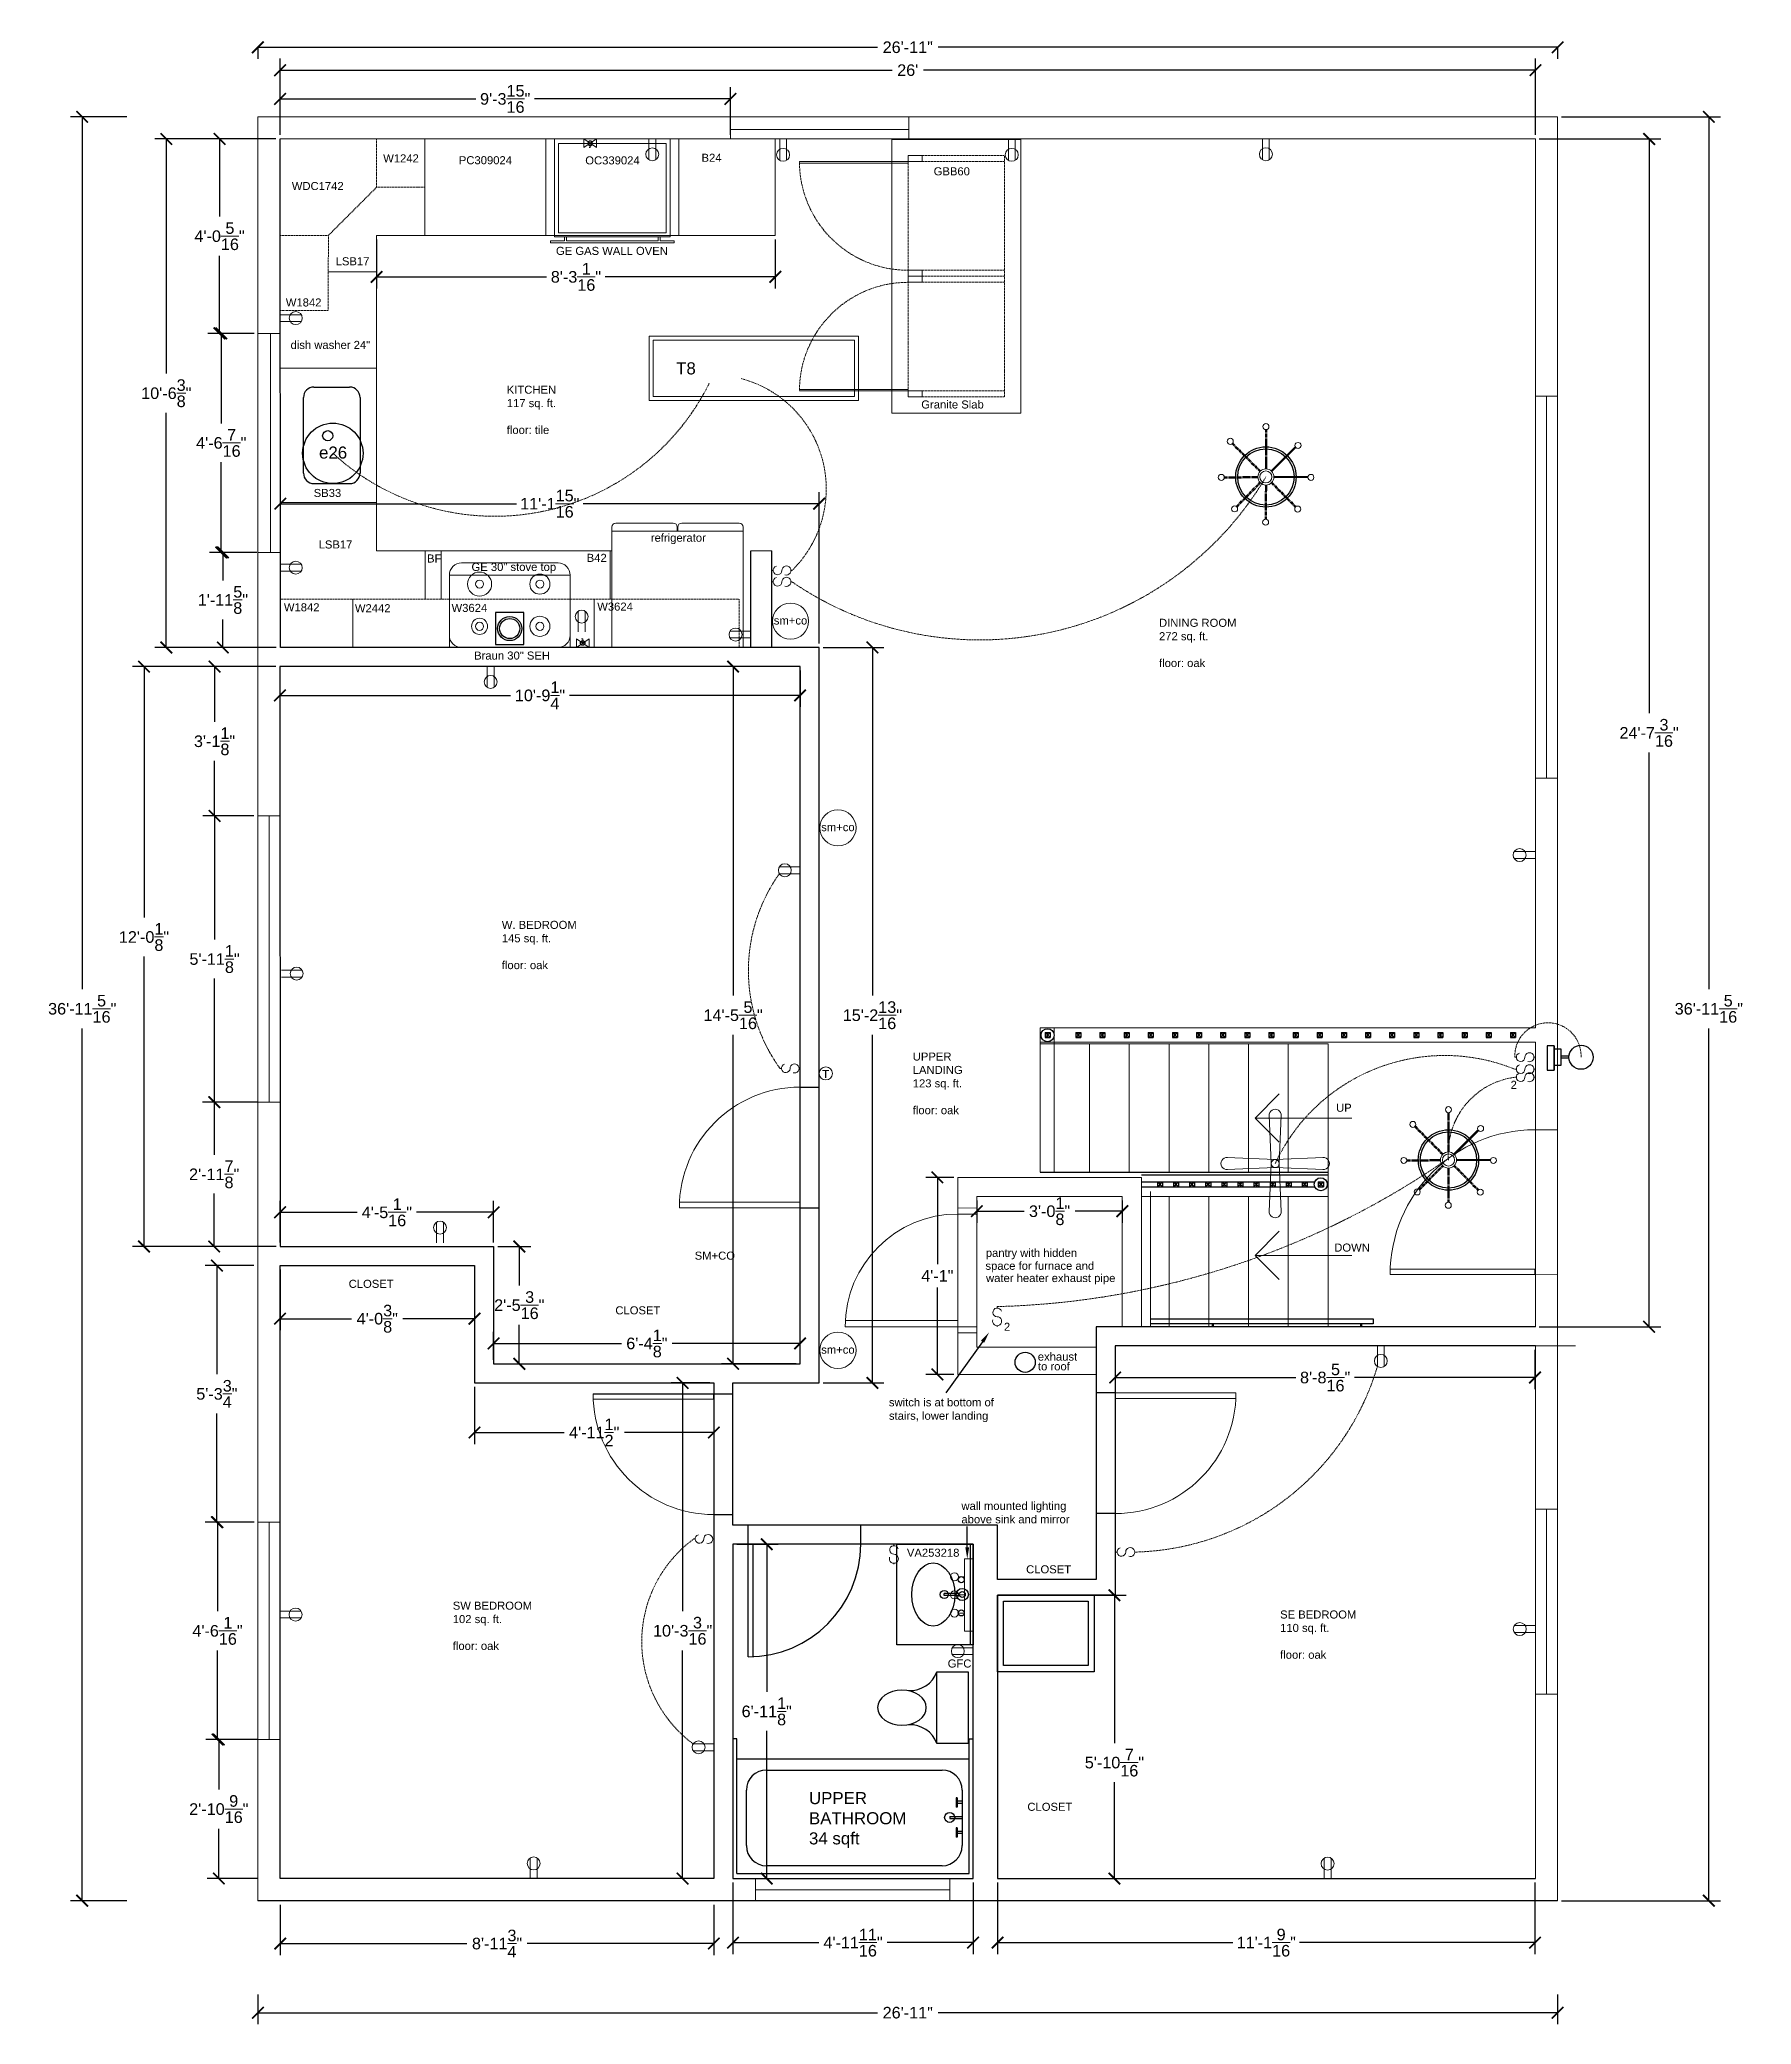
# Model space of a CAD drawing. Header units: inches. Extents: x -20 to 405, y 55 to 548.
import ezdxf

# ---------------------------------------------------------------- set-up
doc = ezdxf.new("R2010")
doc.units = ezdxf.units.IN
doc.header["$MEASUREMENT"] = 0
doc.linetypes.add('CENTER2', pattern=[1.125, 0.75, -0.125, 0.125, -0.125])
doc.linetypes.add('DASHED2', pattern=[0.375, 0.25, -0.125])
doc.layers.get('0').update_dxf_attribs({"color": 1, "lineweight": 9})
for name, color, linetype, lineweight in [('00-page-edge', 7, 'Continuous', 9), ('A-101-Floorplan-1st-floor', 7, 'Continuous', 9), ('A201-Dimensions', 7, 'Continuous', 9), ('A201-Floorplan-2nd-floor', 7, 'Continuous', 9), ('A201-Text', 7, 'Continuous', 9), ('F201-Fire-and-CO-2nd-floor', 7, 'Continuous', 9), ('M104-black-iron', 4, 'Continuous', 9)]:
    doc.layers.add(name, color=color, linetype=linetype, lineweight=lineweight)
doc.styles.add('Annotative', font='Arial.ttf')
doc.styles.get("Standard").update_dxf_attribs({"font": 'Arial.ttf'})
doc.dimstyles.new('Annotative', dxfattribs={"dimtxt": 0.18, "dimasz": 0.18, "dimexe": 0.18, "dimexo": 0.0625, "dimgap": 0.09, "dimtad": 0, "dimtih": 1, "dimtoh": 1, "dimdec": 4, "dimzin": 0, "dimdsep": 46, "dimlunit": 4, "dimtxsty": 'Annotative', "dimblk": 'ARCHTICK', "dimblk1": 'ARCHTICK', "dimblk2": 'ARCHTICK', "dimcen": 0.09, "dimadec": 0, "dimazin": 0, "dimtfac": 1, "dimtdec": 4, "dimtofl": 0, "dimtmove": 0, "dimatfit": 3, "dimldrblk": 'ARCHTICK', "dimfxl": 1, "dimtolj": 1, "dimtzin": 0, "dimarcsym": 0})

msp = doc.modelspace()

# ---------------------------------------------------------------- texts
at = {"layer": 'A201-Floorplan-2nd-floor', "lineweight": 5, "style": 'Annotative'}
for s, p in [('W1242', (65.34029, 517.33617)), ('PC309024', (84.13818, 516.87895)), ('OC339024', (115.56012, 516.84172)), ('B24', (144.44973, 517.48995)), ('GBB60', (202.13978, 514.12381)), ('WDC1742', (42.62961, 510.47027)), ('LSB17', (53.52288, 491.76811)), ('GE GAS WALL OVEN', (108.28205, 494.34655)), ('W1842', (41.13985, 481.53062)), ('dish washer 24"', (42.32048, 470.97919)), ('Granite Slab', (199.053, 456.17878)), ('SB33', (48.06724, 434.19079)), ('refrigerator', (131.85232, 423.06829)), ('LSB17', (49.29694, 421.38584)), ('BF', (76.24251, 417.89719)), ('B42', (115.92081, 418.05991)), ('GE 30" stove top', (87.28312, 415.80362)), ('W1842', (40.66239, 405.77409)), ('W2442', (58.30882, 405.54275)), ('W3624', (82.33133, 405.6201)), ('W3624', (118.53458, 405.9459)), ('Braun 30" SEH', (87.94031, 393.7803)), ('T', (174.4433, 289.77478)), ('UP', (302.14531, 281.40523)), ('pantry with hidden', (215.10065, 245.33822)), ('DOWN', (301.68612, 246.64937)), ('space for furnace and', (215.00717, 242.12629)), ('water heater exhaust pipe', (215.15195, 239.0811)), ('to roof', (228.05644, 217.13231)), ('exhaust', (228.01612, 219.55023)), ('VA253218', (195.48466, 170.81264))]:
    msp.add_text(s, height=2, dxfattribs=at).set_placement(p)
at = {"layer": 'A201-Floorplan-2nd-floor', "lineweight": 5, "char_height": 2, "attachment_point": 1}
for s, width, insert in [('2', 2.5413814, (345.51693, 289.09664)), ('2', 2.5413814, (219.6031, 228.96342)), ('switch is at bottom of stairs, lower landing', 28.3605781, (191.01706, 210.19545)), ('wall mounted lighting above sink and mirror', 30.9692269, (209.03595, 184.45713)), ('GFCI', 6.2164621, (205.62598, 145.28189))]:
    msp.add_mtext_dynamic_manual_height_columns(s, width=width, gutter_width=10, heights=[0], dxfattribs=dict(at, insert=insert))
at = {"layer": 'A201-Text', "lineweight": 5, "attachment_point": 1, "style": 'Annotative'}
for s, insert, char_height, width in [('KITCHEN\\P117 sq. ft.\\P\\Pfloor: tile', (96.04739, 461.85214), 2, 18.3699931), ('DINING ROOM\\P272 sq. ft.\\P\\Pfloor: oak', (258.13761, 403.92156), 2, 22.341932), ('W. BEDROOM\\P145 sq. ft.\\P\\Pfloor: oak', (94.81319, 328.84919), 2, 21.0804378), ('UPPER \\PLANDING\\P123 sq. ft.\\P\\Pfloor: oak', (196.93707, 296.12795), 2, 16.5816842), ('CLOSET', (56.76696, 239.64339), 2, 20.7375407), ('CLOSET', (123.03794, 233.05064), 2, 20.7375407), ('CLOSET', (225.11409, 168.69295), 2, 20.7375407), ('SW BEDROOM\\P102 sq. ft.\\P\\Pfloor: oak', (82.62837, 159.65911), 2, 22.2909336), ('SE BEDROOM\\P110 sq. ft.\\P\\Pfloor: oak', (288.23325, 157.4637), 2, 21.7567663), ('UPPER\\PBATHROOM\\P34 sqft', (171.14712, 112.32908), 3, 19.8487868), ('CLOSET', (225.42817, 109.67224), 2, 20.7375407)]:
    msp.add_mtext(s, dxfattribs=dict(at, insert=insert, char_height=char_height, width=width))
at = {"layer": 'F201-Fire-and-CO-2nd-floor', "lineweight": 5}
msp.add_text('SM+CO', height=2, dxfattribs=at).set_placement((142.75577, 244.6448, -93.25))

# ---------------------------------------------------------------- blocks, each defined once
blk = doc.blocks.new('L2-bathroom-door')
at = {"lineweight": 30}
for p, q in [((0, -28), (0, 0)), ((1.25, 0), (0, 0)), ((0, 0), (0, 0)), ((1.25, -27.97), (1.25, 0))]:
    blk.add_line(p, q, dxfattribs=at)
blk.add_arc((0, 0), 28, 270, 0, dxfattribs=at)
blk = doc.blocks.new('L2-SE-bedroom')
at = {"layer": 'A201-Floorplan-2nd-floor'}
for p, q in [((30, 0), (0, 0)), ((0, 0), (0, -1.38)), ((0, -1.38), (29.97, -1.38))]:
    blk.add_line(p, q, dxfattribs=at)
blk.add_arc((0, 0), 30, 270, 0, dxfattribs=at)
blk = doc.blocks.new('L2-W-bedroom-door')
at = {"layer": 'A201-Floorplan-2nd-floor'}
for p, q in [((-186.19, -524.69), (-156.19, -524.69)), ((-156.19, -523.31), (-186.15, -523.31)), ((-156.19, -524.69), (-156.19, -523.31))]:
    blk.add_line(p, q, dxfattribs=at)
blk.add_arc((-156.19, -524.69), 30, 90, 180, dxfattribs=at)
blk = doc.blocks.new('L2-SW-bedroom-door')
at = {"layer": 'A201-Floorplan-2nd-floor', "lineweight": 30}
for p in [(-313.87, -549.41), (-283.87, -550.78)]:
    blk.add_line(p, (-283.87, -549.41), dxfattribs=at)
at = {"layer": 'A201-Floorplan-2nd-floor'}
blk.add_line((-313.87, -550.78), (-283.87, -550.78), dxfattribs=at)
blk.add_arc((-283.87, -549.41), 30, 180, 270, dxfattribs=at)
blk = doc.blocks.new('L2-bathroom-bath-tub')
at = {"lineweight": 30}
for p, q in [((-1, 0), (0, 0)), ((-58.68, 0), (-59.68, 0)), ((-58.68, -33.5), (-58.68, 0)), ((-1, -33.5), (-1, 0)), ((-58.68, -5), (-1, -5)), ((-51.34, -7.77), (-7.72, -7.77)), ((-56.34, -26.56), (-56.34, -12.77)), ((-2.72, -12.77), (-2.72, -26.56)), ((-58.68, -33.5), (-1, -33.5)), ((-7.72, -31.56), (-51.34, -31.56))]:
    blk.add_line(p, q, dxfattribs=at)
for centre, start, end in [((-51.34, -12.77), 90, 180), ((-7.72, -12.77), 0, 90), ((-51.34, -26.56), 180, 270), ((-7.72, -26.56), 270, 0)]:
    blk.add_arc(centre, 5, start, end, dxfattribs=at)
blk = doc.blocks.new('L2-bathroom-sink')
at = {"lineweight": 30}
for p, q in [((-19, -25), (-19, 0)), ((-19, 0), (0, 0)), ((-0.75, 0), (-0.75, -25)), ((0, 0), (0, -25)), ((-3.39, -12.25), (-7.17, -12.25)), ((-7.17, -12.75), (-7.17, -12.25)), ((-3.39, -12.75), (-7.17, -12.75)), ((0, -25), (-19, -25))]:
    blk.add_line(p, q, dxfattribs=at)
for centre, radius in [((-2.94, -8.81), 0.75), ((-7.19, -12.5), 1), ((-2.69, -12.5), 1.5), ((-2.69, -12.5), 0.75), ((-2.94, -17.09), 0.75)]:
    blk.add_circle(centre, radius, dxfattribs=at)
blk.add_ellipse((-9.9, -12.5), major_axis=(0, 7.83), ratio=0.682565, dxfattribs=at)
blk = doc.blocks.new('L2-toilet')
at = {"layer": 'A201-Floorplan-2nd-floor', "lineweight": 30}
for p, q in [((-7.75, 0), (-7.75, 17.75)), ((-7.75, 17.75), (0, 17.75)), ((0, 17.75), (0, 0)), ((0, 0), (-7.75, 0))]:
    blk.add_line(p, q, dxfattribs=at)
for centre, start, end in [((-14.44, 20.27), 267.5527, 339.3943), ((-14.44, -2.52), 20.6057, 92.4473)]:
    blk.add_arc(centre, 7.15, start, end, dxfattribs=at)
blk.add_ellipse((-16.43, 8.88), major_axis=(-6.05, 0), ratio=0.722961, start_param=4.712389, end_param=10.995574, dxfattribs=at)
blk = doc.blocks.new('L2-tub-hot-faucet')
at = {"layer": 'A201-Floorplan-2nd-floor', "lineweight": 30}
for p, q in [((-1.26, 1.41), (-1.51, 1.41)), ((-1.51, 1.41), (-1.51, -0.91)), ((-1.26, 1.41), (-1.26, -0.91)), ((0, 0.5), (-1.26, 0.5)), ((0, 0), (-1.26, 0)), ((-1.26, -0.91), (-1.26, 0)), ((-1.26, -0.91), (-1.51, -0.91))]:
    blk.add_line(p, q, dxfattribs=at)
blk = doc.blocks.new('L2-tub-faucets-and-drain')
at = {"layer": 'A201-Floorplan-2nd-floor', "lineweight": 30}
for p, q in [((0, 0.25), (3.11, 0.25)), ((0, 0.25), (0, -0.25)), ((0, -0.25), (3.11, -0.25))]:
    blk.add_line(p, q, dxfattribs=at)
blk.add_circle((0, 0), 1.25, dxfattribs=at)
at = {"lineweight": 30}
for p in [(3.11, 3.5), (3.11, -4)]:
    blk.add_blockref('L2-tub-hot-faucet', p, dxfattribs=at)
blk = doc.blocks.new('L2-front-door')
at = {"layer": 'A201-Floorplan-2nd-floor'}
for p, q in [((-36, 0), (0, 0)), ((-35.97, 1.38), (0, 1.38))]:
    blk.add_line(p, q, dxfattribs=at)
at = {"layer": 'A201-Floorplan-2nd-floor', "lineweight": 30}
blk.add_line((0, 1.38), (0, 0), dxfattribs=at)
at = {"layer": 'A201-Floorplan-2nd-floor'}
blk.add_arc((0, 0), 36, 90, 180, dxfattribs=at)
blk = doc.blocks.new('L2-banister-rail')
at = {"layer": 'A201-Floorplan-2nd-floor', "lineweight": -3}
for p, q in [((292.34, -354.55), (291.09, -355.8)), ((292.34, -355.8), (291.09, -354.55)), ((291.09, -354.55), (291.09, -355.8)), ((291.09, -354.55), (292.34, -354.55)), ((292.34, -354.55), (292.34, -355.8)), ((291.09, -355.8), (292.34, -355.8))]:
    blk.add_line(p, q, dxfattribs=at)
at = {"layer": 'A201-Floorplan-2nd-floor', "lineweight": 5}
blk.add_line((291.71, -355.8), (291.71, -354.55), dxfattribs=at)
blk = doc.blocks.new('L1-pt-5-bannister-ball')
at = {"layer": 'A201-Floorplan-2nd-floor', "lineweight": -3}
blk.add_circle((298.59, -355.2), 1.61, dxfattribs=at)
at = {"color": 1, "lineweight": 5}
blk.add_blockref('L2-banister-rail', (6.88, -0.02), dxfattribs=at)
blk = doc.blocks.new('L2-SW-bannister-ball')
at = {"layer": 'A201-Floorplan-2nd-floor', "lineweight": -3}
blk.add_circle((231.61, -355.22), 1.62, dxfattribs=at)
at = {"color": 1, "lineweight": 5}
blk.add_blockref('L2-banister-rail', (-60.1, -0.01), dxfattribs=at)
blk = doc.blocks.new('L2-south-stairway-handrail-to-L1')
at = {"layer": 'A201-Floorplan-2nd-floor', "lineweight": -3}
for p, q in [((-44.12, 1.25), (11.23, 1.25)), ((11.23, 0), (-44.12, 0)), ((-28.71, -0.75), (-28.71, 0)), ((-28.46, -0.75), (-28.46, 0)), ((8.09, 0), (8.09, -0.75)), ((8.34, 0), (8.34, -0.75)), ((11.23, 1.25), (11.23, 0))]:
    blk.add_line(p, q, dxfattribs=at)
blk = doc.blocks.new('L1-arrow')
at = {"lineweight": 5}
for p, q in [((188.32, -365.98), (182.32, -359.98)), ((182.32, -365.98), (164.32, -365.98)), ((182.32, -365.98), (188.32, -365.98)), ((188.32, -365.98), (182.32, -371.98))]:
    blk.add_line(p, q, dxfattribs=at)
blk = doc.blocks.new('GE-stove-top')
at = {"lineweight": 5}
blk.add_lwpolyline([(103, 426.26), (79, 426.26, -0.414214), (76, 429.26), (76, 444.26, -0.414214), (79, 447.26), (103, 447.26, -0.414214), (106, 444.26), (106, 429.26, -0.414214)], format="xyb", close=True, dxfattribs=at)
for centre, radius in [((83.5, 442.01), 3), ((98.5, 442.01), 2.5), ((83.5, 442.01), 1), ((98.5, 442.01), 1), ((83.5, 431.51), 2), ((83.5, 431.51), 1), ((98.5, 431.51), 2.5), ((98.5, 431.51), 1)]:
    blk.add_circle(centre, radius, dxfattribs=at)
blk = doc.blocks.new('refrigerator')
at = {"layer": 'A201-Floorplan-2nd-floor'}
for p, q in [((122, 397.42), (122, 426.34)), ((122, 426.34), (154.62, 426.34)), ((154.62, 426.34), (154.62, 397.42)), ((154.62, 397.42), (122, 397.42))]:
    blk.add_line(p, q, dxfattribs=at)
blk = doc.blocks.new('refrigerator-doors')
at = {"lineweight": 5}
for p, q in [((122.37, 425.64), (122.37, 426.64)), ((123.37, 427.64), (137.62, 427.64)), ((138.62, 426.64), (138.62, 425.64)), ((138.75, 426.64), (138.75, 425.64)), ((154, 427.64), (139.75, 427.64)), ((155, 425.64), (155, 426.64))]:
    blk.add_line(p, q, dxfattribs=at)
for centre, start, end in [((123.37, 426.64), 90, 180), ((137.62, 426.64), 0, 90), ((139.75, 426.64), 90, 180), ((154, 426.64), 0, 90)]:
    blk.add_arc(centre, 1, start, end, dxfattribs=at)
blk = doc.blocks.new('_ArchTick')
at = {"color": 0, "linetype": 'ByBlock', "lineweight": 30, "const_width": 0.15}
blk.add_lwpolyline([(-0.5, -0.5), (0.5, 0.5)], dxfattribs=at)
blk = doc.blocks.new('*D545')
at = {"layer": 'A201-Dimensions', "color": 0, "lineweight": -2, "transparency": 16777216}
for p, q in [((207.13, 265.1), (200.17, 265.1)), ((203.05, 265.1), (203.05, 243.49)), ((203.05, 216.12), (203.05, 237.72)), ((207.13, 216.12), (200.17, 216.12))]:
    blk.add_line(p, q, dxfattribs=at)
at = {"layer": 'A201-Dimensions', "color": 0, "lineweight": -2, "transparency": 16777216, "xscale": 2.88, "yscale": 2.88, "zscale": 2.88}
for p, rotation in [((203.05, 265.1), 90), ((203.05, 216.12), 270)]:
    blk.add_blockref('_ArchTick', p, dxfattribs=dict(at, rotation=rotation))
at = {"layer": 'A201-Dimensions', "color": 0, "lineweight": 5, "transparency": 16777216, "insert": (203.05, 240.61), "char_height": 2.88, "attachment_point": 5, "style": 'Annotative'}
blk.add_mtext('\\A1;4\'-1"', dxfattribs=at)
blk = doc.blocks.new('*D544')
at = {"layer": 'A201-Dimensions', "color": 0, "lineweight": -2, "transparency": 16777216}
for p, q in [((212.88, 259.35), (212.88, 253.81)), ((212.88, 256.69), (224.63, 256.69)), ((249.01, 256.69), (237.26, 256.69)), ((249.01, 259.35), (249.01, 253.81))]:
    blk.add_line(p, q, dxfattribs=at)
at = {"layer": 'A201-Dimensions', "color": 0, "lineweight": -2, "transparency": 16777216, "xscale": 2.88, "yscale": 2.88, "zscale": 2.88, "rotation": 180}
blk.add_blockref('_ArchTick', (212.88, 256.69), dxfattribs=at)
at = {"layer": 'A201-Dimensions', "color": 0, "lineweight": -2, "transparency": 16777216, "xscale": 2.88, "yscale": 2.88, "zscale": 2.88}
blk.add_blockref('_ArchTick', (249.01, 256.69), dxfattribs=at)
at = {"layer": 'A201-Dimensions', "color": 0, "lineweight": 5, "transparency": 16777216, "insert": (230.94, 256.69), "char_height": 2.88, "attachment_point": 5, "style": 'Annotative'}
blk.add_mtext('\\A1;3\'-0{\\H1x;\\S1/8;}"', dxfattribs=at)
blk = doc.blocks.new('*D539')
at = {"layer": 'A201-Dimensions', "color": 0, "lineweight": -2, "transparency": 16777216}
for p, q in [((146.51, 214.01), (136.87, 214.01)), ((139.75, 214.01), (139.75, 157.31)), ((139.75, 90.83), (139.75, 147.53)), ((146.51, 90.83), (136.87, 90.83))]:
    blk.add_line(p, q, dxfattribs=at)
at = {"layer": 'A201-Dimensions', "color": 0, "lineweight": -2, "transparency": 16777216, "xscale": 2.88, "yscale": 2.88, "zscale": 2.88}
for p, rotation in [((139.75, 214.01), 90), ((139.75, 90.83), 270)]:
    blk.add_blockref('_ArchTick', p, dxfattribs=dict(at, rotation=rotation))
at = {"layer": 'A201-Dimensions', "color": 0, "lineweight": 5, "transparency": 16777216, "insert": (139.75, 152.42), "char_height": 2.88, "attachment_point": 5, "style": 'Annotative'}
blk.add_mtext('\\A1;10\'-3{\\H1x;\\S3/16;}"', dxfattribs=at)
blk = doc.blocks.new('*D554')
at = {"layer": 'A201-Dimensions', "color": 0, "lineweight": -2, "transparency": 16777216}
for p, q in [((88.04, 213.01), (88.04, 198.82)), ((147.51, 213.01), (147.51, 198.82)), ((88.04, 201.7), (110.28, 201.7)), ((147.51, 201.7), (125.27, 201.7))]:
    blk.add_line(p, q, dxfattribs=at)
at = {"layer": 'A201-Dimensions', "color": 0, "lineweight": -2, "transparency": 16777216, "xscale": 2.88, "yscale": 2.88, "zscale": 2.88, "rotation": 180}
blk.add_blockref('_ArchTick', (88.04, 201.7), dxfattribs=at)
at = {"layer": 'A201-Dimensions', "color": 0, "lineweight": -2, "transparency": 16777216, "xscale": 2.88, "yscale": 2.88, "zscale": 2.88}
blk.add_blockref('_ArchTick', (147.51, 201.7), dxfattribs=at)
at = {"layer": 'A201-Dimensions', "color": 0, "lineweight": 5, "transparency": 16777216, "insert": (117.78, 201.7), "char_height": 2.88, "attachment_point": 5, "style": 'Annotative'}
blk.add_mtext('\\A1;4\'-11{\\H1x;\\S1/2;}"', dxfattribs=at)
blk = doc.blocks.new('*D532')
at = {"layer": 'A201-Dimensions', "color": 0, "lineweight": -2, "transparency": 16777216}
for p, q in [((39.7, 242.17), (39.7, 227.1)), ((88.04, 242.17), (88.04, 227.1)), ((39.7, 229.98), (57.5, 229.98)), ((88.04, 229.98), (70.24, 229.98))]:
    blk.add_line(p, q, dxfattribs=at)
at = {"layer": 'A201-Dimensions', "color": 0, "lineweight": -2, "transparency": 16777216, "xscale": 2.88, "yscale": 2.88, "zscale": 2.88, "rotation": 180}
blk.add_blockref('_ArchTick', (39.7, 229.98), dxfattribs=at)
at = {"layer": 'A201-Dimensions', "color": 0, "lineweight": -2, "transparency": 16777216, "xscale": 2.88, "yscale": 2.88, "zscale": 2.88}
blk.add_blockref('_ArchTick', (88.04, 229.98), dxfattribs=at)
at = {"layer": 'A201-Dimensions', "color": 0, "lineweight": 5, "transparency": 16777216, "insert": (63.87, 229.98), "char_height": 2.88, "attachment_point": 5, "style": 'Annotative'}
blk.add_mtext('\\A1;4\'-0{\\H1x;\\S3/8;}"', dxfattribs=at)
blk = doc.blocks.new('*D535')
at = {"layer": 'A201-Dimensions', "color": 0, "lineweight": -2, "transparency": 16777216}
for p, q in [((39.72, 248.92), (39.72, 259.29)), ((92.79, 248.92), (92.79, 259.29)), ((39.72, 256.41), (58.91, 256.41)), ((92.79, 256.41), (73.6, 256.41))]:
    blk.add_line(p, q, dxfattribs=at)
at = {"layer": 'A201-Dimensions', "color": 0, "lineweight": -2, "transparency": 16777216, "xscale": 2.88, "yscale": 2.88, "zscale": 2.88, "rotation": 180}
blk.add_blockref('_ArchTick', (39.72, 256.41), dxfattribs=at)
at = {"layer": 'A201-Dimensions', "color": 0, "lineweight": -2, "transparency": 16777216, "xscale": 2.88, "yscale": 2.88, "zscale": 2.88}
blk.add_blockref('_ArchTick', (92.79, 256.41), dxfattribs=at)
at = {"layer": 'A201-Dimensions', "color": 0, "lineweight": 5, "transparency": 16777216, "insert": (66.25, 256.41), "char_height": 2.88, "attachment_point": 5, "style": 'Annotative'}
blk.add_mtext('\\A1;4\'-5{\\H1x;\\S1/16;}"', dxfattribs=at)
blk = doc.blocks.new('*D534')
at = {"layer": 'A201-Dimensions', "color": 0, "lineweight": -2, "transparency": 16777216}
for p, q in [((93.79, 247.92), (102.04, 247.92)), ((99.16, 247.92), (99.16, 238.23)), ((99.16, 218.76), (99.16, 228.45)), ((93.79, 218.76), (102.04, 218.76))]:
    blk.add_line(p, q, dxfattribs=at)
at = {"layer": 'A201-Dimensions', "color": 0, "lineweight": -2, "transparency": 16777216, "xscale": 2.88, "yscale": 2.88, "zscale": 2.88}
for p, rotation in [((99.16, 247.92), 90), ((99.16, 218.76), 270)]:
    blk.add_blockref('_ArchTick', p, dxfattribs=dict(at, rotation=rotation))
at = {"layer": 'A201-Dimensions', "color": 0, "lineweight": 5, "transparency": 16777216, "insert": (99.16, 233.34), "char_height": 2.88, "attachment_point": 5, "style": 'Annotative'}
blk.add_mtext('\\A1;2\'-5{\\H1x;\\S3/16;}"', dxfattribs=at)
blk = doc.blocks.new('*D533')
at = {"layer": 'A201-Dimensions', "color": 0, "lineweight": -2, "transparency": 16777216}
for p, q in [((92.79, 219.76), (92.79, 226.71)), ((92.79, 223.83), (124.55, 223.83)), ((168.94, 223.83), (137.19, 223.83)), ((168.94, 219.76), (168.94, 226.71))]:
    blk.add_line(p, q, dxfattribs=at)
at = {"layer": 'A201-Dimensions', "color": 0, "lineweight": -2, "transparency": 16777216, "xscale": 2.88, "yscale": 2.88, "zscale": 2.88, "rotation": 180}
blk.add_blockref('_ArchTick', (92.79, 223.83), dxfattribs=at)
at = {"layer": 'A201-Dimensions', "color": 0, "lineweight": -2, "transparency": 16777216, "xscale": 2.88, "yscale": 2.88, "zscale": 2.88}
blk.add_blockref('_ArchTick', (168.94, 223.83), dxfattribs=at)
at = {"layer": 'A201-Dimensions', "color": 0, "lineweight": 5, "transparency": 16777216, "insert": (130.87, 223.83), "char_height": 2.88, "attachment_point": 5, "style": 'Annotative'}
blk.add_mtext('\\A1;6\'-4{\\H1x;\\S1/8;}"', dxfattribs=at)
blk = doc.blocks.new('*D524')
at = {"layer": 'A201-Dimensions', "color": 0, "lineweight": -2, "transparency": 16777216}
for p, q in [((167.94, 392.04), (149.41, 392.04)), ((152.29, 392.04), (152.29, 310.26)), ((152.29, 218.76), (152.29, 300.54)), ((167.94, 218.76), (149.41, 218.76))]:
    blk.add_line(p, q, dxfattribs=at)
at = {"layer": 'A201-Dimensions', "color": 0, "lineweight": -2, "transparency": 16777216, "xscale": 2.88, "yscale": 2.88, "zscale": 2.88}
for p, rotation in [((152.29, 392.04), 90), ((152.29, 218.76), 270)]:
    blk.add_blockref('_ArchTick', p, dxfattribs=dict(at, rotation=rotation))
at = {"layer": 'A201-Dimensions', "color": 0, "lineweight": 5, "transparency": 16777216, "insert": (152.29, 305.4), "char_height": 2.88, "attachment_point": 5, "style": 'Annotative'}
blk.add_mtext('\\A1;14\'-5{\\H1x;\\S5/16;}"', dxfattribs=at)
blk = doc.blocks.new('*D562')
at = {"layer": 'A201-Dimensions', "color": 0, "lineweight": -2, "transparency": 16777216}
for p, q in [((39.67, 391.04), (39.67, 382)), ((168.94, 391.04), (168.94, 382)), ((39.67, 384.88), (96.96, 384.88)), ((168.94, 384.88), (111.65, 384.88))]:
    blk.add_line(p, q, dxfattribs=at)
at = {"layer": 'A201-Dimensions', "color": 0, "lineweight": -2, "transparency": 16777216, "xscale": 2.88, "yscale": 2.88, "zscale": 2.88, "rotation": 180}
blk.add_blockref('_ArchTick', (39.67, 384.88), dxfattribs=at)
at = {"layer": 'A201-Dimensions', "color": 0, "lineweight": -2, "transparency": 16777216, "xscale": 2.88, "yscale": 2.88, "zscale": 2.88}
blk.add_blockref('_ArchTick', (168.94, 384.88), dxfattribs=at)
at = {"layer": 'A201-Dimensions', "color": 0, "lineweight": 5, "transparency": 16777216, "insert": (104.31, 384.88), "char_height": 2.88, "attachment_point": 5, "style": 'Annotative'}
blk.add_mtext('\\A1;10\'-9{\\H1x;\\S1/4;}"', dxfattribs=at)
blk = doc.blocks.new('*D548')
at = {"layer": 'A201-Dimensions', "color": 0, "lineweight": -2, "transparency": 16777216}
for p, q in [((39.78, 397.79), (39.78, 435.4)), ((173.69, 397.79), (173.69, 435.4)), ((39.78, 432.52), (98.45, 432.52)), ((173.69, 432.52), (115.02, 432.52))]:
    blk.add_line(p, q, dxfattribs=at)
at = {"layer": 'A201-Dimensions', "color": 0, "lineweight": -2, "transparency": 16777216, "xscale": 2.88, "yscale": 2.88, "zscale": 2.88, "rotation": 180}
blk.add_blockref('_ArchTick', (39.78, 432.52), dxfattribs=at)
at = {"layer": 'A201-Dimensions', "color": 0, "lineweight": -2, "transparency": 16777216, "xscale": 2.88, "yscale": 2.88, "zscale": 2.88}
blk.add_blockref('_ArchTick', (173.69, 432.52), dxfattribs=at)
at = {"layer": 'A201-Dimensions', "color": 0, "lineweight": 5, "transparency": 16777216, "insert": (106.74, 432.52), "char_height": 2.88, "attachment_point": 5, "style": 'Annotative'}
blk.add_mtext('\\A1;11\'-1{\\H1x;\\S15/16;}"', dxfattribs=at)
blk = doc.blocks.new('*D551')
at = {"layer": 'A201-Dimensions', "color": 0, "lineweight": -2, "transparency": 16777216}
for p, q in [((63.7, 498.16), (63.7, 486.01)), ((162.78, 498.16), (162.78, 486.01)), ((63.7, 488.89), (105.95, 488.89)), ((162.78, 488.89), (120.53, 488.89))]:
    blk.add_line(p, q, dxfattribs=at)
at = {"layer": 'A201-Dimensions', "color": 0, "lineweight": -2, "transparency": 16777216, "xscale": 2.88, "yscale": 2.88, "zscale": 2.88, "rotation": 180}
blk.add_blockref('_ArchTick', (63.7, 488.89), dxfattribs=at)
at = {"layer": 'A201-Dimensions', "color": 0, "lineweight": -2, "transparency": 16777216, "xscale": 2.88, "yscale": 2.88, "zscale": 2.88}
blk.add_blockref('_ArchTick', (162.78, 488.89), dxfattribs=at)
at = {"layer": 'A201-Dimensions', "color": 0, "lineweight": 5, "transparency": 16777216, "insert": (113.24, 488.89), "char_height": 2.88, "attachment_point": 5, "style": 'Annotative'}
blk.add_mtext('\\A1;8\'-3{\\H1x;\\S1/16;}"', dxfattribs=at)
blk = doc.blocks.new('*D536')
at = {"layer": 'A201-Dimensions', "color": 0, "lineweight": -2, "transparency": 16777216}
for p, q in [((152.26, 89.83), (152.26, 72.04)), ((211.94, 89.83), (211.94, 72.04)), ((152.26, 74.92), (173.63, 74.92)), ((211.94, 74.92), (190.57, 74.92))]:
    blk.add_line(p, q, dxfattribs=at)
at = {"layer": 'A201-Dimensions', "color": 0, "lineweight": -2, "transparency": 16777216, "xscale": 2.88, "yscale": 2.88, "zscale": 2.88, "rotation": 180}
blk.add_blockref('_ArchTick', (152.26, 74.92), dxfattribs=at)
at = {"layer": 'A201-Dimensions', "color": 0, "lineweight": -2, "transparency": 16777216, "xscale": 2.88, "yscale": 2.88, "zscale": 2.88}
blk.add_blockref('_ArchTick', (211.94, 74.92), dxfattribs=at)
at = {"layer": 'A201-Dimensions', "color": 0, "lineweight": 5, "transparency": 16777216, "insert": (182.1, 74.92), "char_height": 2.88, "attachment_point": 5, "style": 'Annotative'}
blk.add_mtext('\\A1;4\'-11{\\H1x;\\S11/16;}"', dxfattribs=at)
blk = doc.blocks.new('*D540')
at = {"layer": 'A201-Dimensions', "color": 0, "lineweight": -2, "transparency": 16777216}
for p, q in [((218.01, 89.83), (218.01, 72.04)), ((351.57, 89.83), (351.57, 72.04)), ((218.01, 74.92), (276.52, 74.92)), ((351.57, 74.92), (293.06, 74.92))]:
    blk.add_line(p, q, dxfattribs=at)
at = {"layer": 'A201-Dimensions', "color": 0, "lineweight": -2, "transparency": 16777216, "xscale": 2.88, "yscale": 2.88, "zscale": 2.88, "rotation": 180}
blk.add_blockref('_ArchTick', (218.01, 74.92), dxfattribs=at)
at = {"layer": 'A201-Dimensions', "color": 0, "lineweight": -2, "transparency": 16777216, "xscale": 2.88, "yscale": 2.88, "zscale": 2.88}
blk.add_blockref('_ArchTick', (351.57, 74.92), dxfattribs=at)
at = {"layer": 'A201-Dimensions', "color": 0, "lineweight": 5, "transparency": 16777216, "insert": (284.79, 74.92), "char_height": 2.88, "attachment_point": 5, "style": 'Annotative'}
blk.add_mtext('\\A1;11\'-1{\\H1x;\\S9/16;}"', dxfattribs=at)
blk = doc.blocks.new('*D538')
at = {"layer": 'A201-Dimensions', "color": 0, "lineweight": -2, "transparency": 16777216}
for p, q in [((153.26, 173.93), (163.53, 173.93)), ((160.65, 173.93), (160.65, 137.24)), ((160.65, 90.83), (160.65, 127.52)), ((153.26, 90.83), (163.53, 90.83))]:
    blk.add_line(p, q, dxfattribs=at)
at = {"layer": 'A201-Dimensions', "color": 0, "lineweight": -2, "transparency": 16777216, "xscale": 2.88, "yscale": 2.88, "zscale": 2.88}
for p, rotation in [((160.65, 173.93), 90), ((160.65, 90.83), 270)]:
    blk.add_blockref('_ArchTick', p, dxfattribs=dict(at, rotation=rotation))
at = {"layer": 'A201-Dimensions', "color": 0, "lineweight": 5, "transparency": 16777216, "insert": (160.65, 132.38), "char_height": 2.88, "attachment_point": 5, "style": 'Annotative'}
blk.add_mtext('\\A1;6\'-11{\\H1x;\\S1/8;}"', dxfattribs=at)
blk = doc.blocks.new('*D537')
at = {"layer": 'A201-Dimensions', "color": 0, "lineweight": -2, "transparency": 16777216}
for p, q in [((219.01, 161.25), (249.94, 161.25)), ((247.06, 161.25), (247.06, 124.49)), ((247.06, 90.83), (247.06, 114.82)), ((219.01, 90.83), (249.94, 90.83))]:
    blk.add_line(p, q, dxfattribs=at)
at = {"layer": 'A201-Dimensions', "color": 0, "lineweight": -2, "transparency": 16777216, "xscale": 2.88, "yscale": 2.88, "zscale": 2.88}
for p, rotation in [((247.06, 161.25), 90), ((247.06, 90.83), 270)]:
    blk.add_blockref('_ArchTick', p, dxfattribs=dict(at, rotation=rotation))
at = {"layer": 'A201-Dimensions', "color": 0, "lineweight": 5, "transparency": 16777216, "insert": (247.06, 119.66), "char_height": 2.88, "attachment_point": 5, "style": 'Annotative'}
blk.add_mtext('\\A1;5\'-10{\\H1x;\\S7/16;}"', dxfattribs=at)
blk = doc.blocks.new('*D543')
at = {"layer": 'A201-Dimensions', "color": 0, "lineweight": -2, "transparency": 16777216}
for p, q in [((247.26, 222.22), (247.26, 212.48)), ((351.57, 222.22), (351.57, 212.48)), ((247.26, 215.36), (292.12, 215.36)), ((351.57, 215.36), (306.71, 215.36))]:
    blk.add_line(p, q, dxfattribs=at)
at = {"layer": 'A201-Dimensions', "color": 0, "lineweight": -2, "transparency": 16777216, "xscale": 2.88, "yscale": 2.88, "zscale": 2.88, "rotation": 180}
blk.add_blockref('_ArchTick', (247.26, 215.36), dxfattribs=at)
at = {"layer": 'A201-Dimensions', "color": 0, "lineweight": -2, "transparency": 16777216, "xscale": 2.88, "yscale": 2.88, "zscale": 2.88}
blk.add_blockref('_ArchTick', (351.57, 215.36), dxfattribs=at)
at = {"layer": 'A201-Dimensions', "color": 0, "lineweight": 5, "transparency": 16777216, "insert": (299.42, 215.36), "char_height": 2.88, "attachment_point": 5, "style": 'Annotative'}
blk.add_mtext('\\A1;8\'-8{\\H1x;\\S5/16;}"', dxfattribs=at)
blk = doc.blocks.new('*D547')
at = {"layer": 'A201-Dimensions', "color": 0, "lineweight": -2, "transparency": 16777216}
for p, q in [((352.57, 523.16), (382.81, 523.16)), ((379.93, 523.16), (379.93, 380.43)), ((379.93, 227.97), (379.93, 370.71)), ((352.57, 227.97), (382.81, 227.97))]:
    blk.add_line(p, q, dxfattribs=at)
at = {"layer": 'A201-Dimensions', "color": 0, "lineweight": -2, "transparency": 16777216, "xscale": 2.88, "yscale": 2.88, "zscale": 2.88}
for p, rotation in [((379.93, 523.16), 90), ((379.93, 227.97), 270)]:
    blk.add_blockref('_ArchTick', p, dxfattribs=dict(at, rotation=rotation))
at = {"layer": 'A201-Dimensions', "color": 0, "lineweight": 5, "transparency": 16777216, "insert": (379.93, 375.57), "char_height": 2.88, "attachment_point": 5, "style": 'Annotative'}
blk.add_mtext('\\A1;24\'-7{\\H1x;\\S3/16;}"', dxfattribs=at)
blk = doc.blocks.new('*D546')
at = {"layer": 'A201-Dimensions', "color": 0, "lineweight": -2, "transparency": 16777216}
for p, q in [((174.69, 396.79), (189.79, 396.79)), ((186.91, 396.79), (186.91, 310.29)), ((186.91, 214.01), (186.91, 300.52)), ((174.69, 214.01), (189.79, 214.01))]:
    blk.add_line(p, q, dxfattribs=at)
at = {"layer": 'A201-Dimensions', "color": 0, "lineweight": -2, "transparency": 16777216, "xscale": 2.88, "yscale": 2.88, "zscale": 2.88}
for p, rotation in [((186.91, 396.79), 90), ((186.91, 214.01), 270)]:
    blk.add_blockref('_ArchTick', p, dxfattribs=dict(at, rotation=rotation))
at = {"layer": 'A201-Dimensions', "color": 0, "lineweight": 5, "transparency": 16777216, "insert": (186.91, 305.4), "char_height": 2.88, "attachment_point": 5, "style": 'Annotative'}
blk.add_mtext('\\A1;15\'-2{\\H1x;\\S13/16;}"', dxfattribs=at)
blk = doc.blocks.new('*D525')
at = {"layer": 'A201-Dimensions', "color": 0, "lineweight": -2, "transparency": 16777216}
for p, q in [((38.67, 392.04), (3.02, 392.04)), ((5.9, 392.04), (5.9, 329.7)), ((5.9, 247.92), (5.9, 319.98)), ((38.72, 247.92), (3.02, 247.92))]:
    blk.add_line(p, q, dxfattribs=at)
at = {"layer": 'A201-Dimensions', "color": 0, "lineweight": -2, "transparency": 16777216, "xscale": 2.88, "yscale": 2.88, "zscale": 2.88}
for p, rotation in [((5.9, 392.04), 90), ((5.9, 247.92), 270)]:
    blk.add_blockref('_ArchTick', p, dxfattribs=dict(at, rotation=rotation))
at = {"layer": 'A201-Dimensions', "color": 0, "lineweight": 5, "transparency": 16777216, "insert": (5.9, 324.84), "char_height": 2.88, "attachment_point": 5, "style": 'Annotative'}
blk.add_mtext('\\A1;12\'-0{\\H1x;\\S1/8;}"', dxfattribs=at)
blk = doc.blocks.new('*D550')
at = {"layer": 'A201-Dimensions', "color": 0, "lineweight": -2, "transparency": 16777216}
for p, q in [((38.7, 523.16), (8.56, 523.16)), ((11.44, 523.16), (11.44, 464.86)), ((11.44, 396.79), (11.44, 455.09)), ((38.78, 396.79), (8.56, 396.79))]:
    blk.add_line(p, q, dxfattribs=at)
at = {"layer": 'A201-Dimensions', "color": 0, "lineweight": -2, "transparency": 16777216, "xscale": 2.88, "yscale": 2.88, "zscale": 2.88}
for p, rotation in [((11.44, 523.16), 90), ((11.44, 396.79), 270)]:
    blk.add_blockref('_ArchTick', p, dxfattribs=dict(at, rotation=rotation))
at = {"layer": 'A201-Dimensions', "color": 0, "lineweight": 5, "transparency": 16777216, "insert": (11.44, 459.98), "char_height": 2.88, "attachment_point": 5, "style": 'Annotative'}
blk.add_mtext('\\A1;10\'-6{\\H1x;\\S3/8;}"', dxfattribs=at)
blk = doc.blocks.new('*D549')
at = {"layer": 'A201-Dimensions', "color": 0, "lineweight": -2, "transparency": 16777216}
for p, q in [((33.95, 420.41), (22.62, 420.41)), ((25.5, 420.41), (25.5, 413.44)), ((25.5, 396.79), (25.5, 403.77)), ((33.95, 396.79), (22.62, 396.79))]:
    blk.add_line(p, q, dxfattribs=at)
at = {"layer": 'A201-Dimensions', "color": 0, "lineweight": -2, "transparency": 16777216, "xscale": 2.88, "yscale": 2.88, "zscale": 2.88}
for p, rotation in [((25.5, 420.41), 90), ((25.5, 396.79), 270)]:
    blk.add_blockref('_ArchTick', p, dxfattribs=dict(at, rotation=rotation))
at = {"layer": 'A201-Dimensions', "color": 0, "lineweight": 5, "transparency": 16777216, "insert": (25.5, 408.6), "char_height": 2.88, "attachment_point": 5, "style": 'Annotative'}
blk.add_mtext('\\A1;1\'-11{\\H1x;\\S5/8;}"', dxfattribs=at)
blk = doc.blocks.new('*D526')
at = {"layer": 'A201-Dimensions', "color": 0, "lineweight": -2, "transparency": 16777216}
for p, q in [((33.98, 283.79), (20.45, 283.79)), ((23.33, 283.79), (23.33, 270.67)), ((23.33, 247.92), (23.33, 261.05)), ((33.98, 247.92), (20.45, 247.92))]:
    blk.add_line(p, q, dxfattribs=at)
at = {"layer": 'A201-Dimensions', "color": 0, "lineweight": -2, "transparency": 16777216, "xscale": 2.88, "yscale": 2.88, "zscale": 2.88}
for p, rotation in [((23.33, 283.79), 90), ((23.33, 247.92), 270)]:
    blk.add_blockref('_ArchTick', p, dxfattribs=dict(at, rotation=rotation))
at = {"layer": 'A201-Dimensions', "color": 0, "lineweight": 5, "transparency": 16777216, "insert": (23.33, 265.86), "char_height": 2.88, "attachment_point": 5, "style": 'Annotative'}
blk.add_mtext('\\A1;2\'-11{\\H1x;\\S7/8;}"', dxfattribs=at)
blk = doc.blocks.new('*D529')
at = {"layer": 'A201-Dimensions', "color": 0, "lineweight": -2, "transparency": 16777216}
for p, q in [((34.01, 125.39), (21.61, 125.39)), ((24.49, 125.39), (24.49, 112.99)), ((24.49, 90.83), (24.49, 103.22)), ((34.02, 90.83), (21.61, 90.83))]:
    blk.add_line(p, q, dxfattribs=at)
at = {"layer": 'A201-Dimensions', "color": 0, "lineweight": -2, "transparency": 16777216, "xscale": 2.88, "yscale": 2.88, "zscale": 2.88}
for p, rotation in [((24.49, 125.39), 90), ((24.49, 90.83), 270)]:
    blk.add_blockref('_ArchTick', p, dxfattribs=dict(at, rotation=rotation))
at = {"layer": 'A201-Dimensions', "color": 0, "lineweight": 5, "transparency": 16777216, "insert": (24.49, 108.11), "char_height": 2.88, "attachment_point": 5, "style": 'Annotative'}
blk.add_mtext('\\A1;2\'-10{\\H1x;\\S9/16;}"', dxfattribs=at)
blk = doc.blocks.new('*D557')
at = {"layer": 'A201-Dimensions', "color": 0, "lineweight": -2, "transparency": 16777216}
for p, q in [((39.7, 524.16), (39.7, 536)), ((39.7, 533.12), (88.35, 533.12)), ((151.61, 533.12), (102.96, 533.12)), ((151.61, 524.16), (151.61, 536))]:
    blk.add_line(p, q, dxfattribs=at)
at = {"layer": 'A201-Dimensions', "color": 0, "lineweight": -2, "transparency": 16777216, "xscale": 2.88, "yscale": 2.88, "zscale": 2.88, "rotation": 180}
blk.add_blockref('_ArchTick', (39.7, 533.12), dxfattribs=at)
at = {"layer": 'A201-Dimensions', "color": 0, "lineweight": -2, "transparency": 16777216, "xscale": 2.88, "yscale": 2.88, "zscale": 2.88}
blk.add_blockref('_ArchTick', (151.61, 533.12), dxfattribs=at)
at = {"layer": 'A201-Dimensions', "color": 0, "lineweight": 5, "transparency": 16777216, "insert": (95.65, 533.12), "char_height": 2.88, "attachment_point": 5, "style": 'Annotative'}
blk.add_mtext('\\A1;9\'-3{\\H1x;\\S15/16;}"', dxfattribs=at)
blk = doc.blocks.new('basic-horizontal-switch')
for p, q in [((-5, 0), (-4.65, 0)), ((-0.26, 0), (0, 0))]:
    blk.add_line(p, q)
for points in [[(-2.5, 0, -2.004555), (-3.85, 1.06)], [(-1.75, -1.06, 3.139408), (-2.5, 0, 3.139408)]]:
    blk.add_lwpolyline(points, format="xyb")
blk = doc.blocks.new('basic-vertical-switch')
for p, q in [((0, 5), (0, 4.65)), ((0, 0.26), (0, 0))]:
    blk.add_line(p, q)
for points in [[(-1.06, 1.75, 3.139408), (0, 2.5, 3.139408)], [(0, 2.5, -2.004555), (1.06, 3.85)]]:
    blk.add_lwpolyline(points, format="xyb")
blk = doc.blocks.new('original-e26-square-recessed-kitchen-light-over-sink')
at = {"lineweight": -3}
blk.add_circle((0, 0), 7.5, dxfattribs=at)
at = {"lineweight": 5, "insert": (-3.43, 1.69), "char_height": 3, "attachment_point": 1}
blk.add_mtext_dynamic_manual_height_columns('e26', width=7.7064, gutter_width=15, heights=[0], dxfattribs=at)
blk = doc.blocks.new('original-kitchen-t8-ceiling-light')
at = {"lineweight": 5}
for p, q in [((25.67, 8.45), (-26.33, 8.45)), ((-26.33, 8.45), (-26.33, -7.55)), ((-25.33, 7.45), (-25.33, -6.55)), ((24.67, 7.45), (-25.33, 7.45)), ((24.67, -6.55), (24.67, 7.45)), ((25.67, -7.55), (25.67, 8.45)), ((-26.33, -7.55), (25.67, -7.55)), ((-25.33, -6.55), (24.67, -6.55))]:
    blk.add_line(p, q, dxfattribs=at)
blk.add_text('T8', height=3, dxfattribs=at).set_placement((-19.63, -1.05))
blk = doc.blocks.new('wall-duplex')
at = {"lineweight": 5}
for p, q in [((-0.85, 3.8), (-0.85, -1.36)), ((0.85, 3.8), (0.85, -1.36))]:
    blk.add_line(p, q, dxfattribs=at)
blk.add_circle((0, 0), 1.61)
blk = doc.blocks.new('gas-shutoff-for-stove')
at = {"layer": 'M104-black-iron'}
for p, q in [((-1.56, 1.19), (-1.56, 0.65)), ((0.01, 0.11), (-1.56, 1.19)), ((-1.56, 0.65), (-1.56, 0.11)), ((-1.56, -0.43), (-1.56, 0.11)), ((0.01, 0.11), (-1.56, -0.97)), ((0.01, 0.11), (1.59, 1.19)), ((0.01, 0.11), (1.59, -0.97)), ((1.59, 1.19), (1.59, 0.65)), ((1.59, 0.65), (1.59, 0.11)), ((1.59, -0.43), (1.59, 0.11)), ((-1.56, -0.97), (-1.56, -0.43)), ((1.59, -0.97), (1.59, -0.43))]:
    blk.add_line(p, q, dxfattribs=at)
blk.add_lwpolyline([(0.01, 0.11), (0.01, 1.16), (-0.26, 1.16)], dxfattribs=at)
at = {"layer": 'M104-black-iron', "lineweight": 30}
blk.add_circle((0.01, 0.11), 0.563, dxfattribs=at)
blk = doc.blocks.new('smoke+co-detector')
at = {"lineweight": 5}
blk.add_circle((0, 0), 4.5, dxfattribs=at)
at = {"layer": '00-page-edge', "lineweight": 5}
blk.add_line((0, 0), (0, 0), dxfattribs=at)
at = {"lineweight": 5, "insert": (-4.16, 1.16, 93.25), "char_height": 2, "attachment_point": 1}
blk.add_mtext_dynamic_manual_height_columns('sm+co', width=9.0395, gutter_width=10, heights=[0], dxfattribs=at)
blk = doc.blocks.new('original-upstairs-bathroom-wall-light')
at = {"lineweight": 5}
for p, q in [((-13.5, -2), (-13.5, -3.54)), ((-9, -2), (-9, -3.54)), ((-4.5, -2), (-4.5, -3.54))]:
    blk.add_line(p, q, dxfattribs=at)
blk.add_lwpolyline([(0, 0), (0, -2), (-18, -2), (-18, 0)], close=True, dxfattribs=at)
for centre in [(-13.5, -4.54), (-9, -4.54), (-4.5, -4.54)]:
    blk.add_circle(centre, 1, dxfattribs=at)
blk = doc.blocks.new('ceiling-fan')
at = {"lineweight": 5}
for p, q in [((-1, 0), (-1.5, 12)), ((1, 0), (1.5, 12)), ((0, 1), (-12, 1.5)), ((-1, 0), (-1.5, -12)), ((0, 1), (12, 1.5)), ((1, 0), (1.5, -12)), ((0, -1), (-12, -1.5)), ((0, -1), (12, -1.5))]:
    blk.add_line(p, q, dxfattribs=at)
blk.add_circle((0, 0), 1, dxfattribs=at)
for centre, start, end in [((0, 12), 355.2281, 184.7719), ((-12, 0), 85.2281, 274.7719), ((12, 0), 265.2281, 94.7719), ((0, -12), 175.2281, 4.7719)]:
    blk.add_arc(centre, 1.5, start, end, dxfattribs=at)
blk = doc.blocks.new('original-dining-room-chandelier-flat0')
at = {"linetype": 'CENTER2', "lineweight": -3}
for p, q in [((-0.12, 11.76), (-0.12, 2)), ((0.12, 11.76), (0.12, 2)), ((-10.35, 0.02), (-2, 0.12)), ((-10.35, -0.23), (-2, -0.13)), ((-0.13, -2), (-0.18, -10.49)), ((0.12, -2), (0.07, -10.49))]:
    blk.add_line(p, q, dxfattribs=at)
at = {"lineweight": 5}
for p, q in [((2, 0.12), (10.43, 0.12)), ((2, -0.12), (10.43, -0.12))]:
    blk.add_line(p, q, dxfattribs=at)
for centre, radius in [((0, 12.51), 0.75), ((-11.1, -0.11), 0.75), ((0, 0), 2), ((0, 0), 1.5), ((11.18, -0.11), 0.75), ((-0.06, -11.24), 0.75)]:
    blk.add_circle(centre, radius, dxfattribs=at)
at = {"lineweight": -3}
for radius in [7.5, 7]:
    blk.add_circle((0, 0), radius, dxfattribs=at)
blk = doc.blocks.new('original-dining-room-chandelier-flat1')
at = {"linetype": 'CENTER2', "lineweight": -3}
for p, q in [((-8.4, 8.23), (-1.5, 1.32)), ((-8.23, 8.4), (-1.32, 1.5)), ((-7.34, -7.3), (-1.5, -1.33)), ((-7.16, -7.48), (-1.32, -1.5)), ((1.32, -1.5), (7.29, -7.54)), ((1.5, -1.33), (7.47, -7.37))]:
    blk.add_line(p, q, dxfattribs=at)
at = {"lineweight": 5}
for p, q in [((1.32, 1.5), (7.29, 7.47)), ((1.5, 1.32), (7.47, 7.29))]:
    blk.add_line(p, q, dxfattribs=at)
for centre, radius in [((-8.85, 8.85), 0.75), ((7.98, 7.83), 0.75), ((0, 0), 2), ((0, 0), 1.5), ((-7.77, -7.93), 0.75), ((7.91, -7.99), 0.75)]:
    blk.add_circle(centre, radius, dxfattribs=at)
at = {"lineweight": -3}
for radius in [7.5, 7]:
    blk.add_circle((0, 0), radius, dxfattribs=at)
blk = doc.blocks.new('original-dining-room-chandelier')
at = {"layer": 'A201-Floorplan-2nd-floor', "lineweight": 5}
for name in ['original-dining-room-chandelier-flat0', 'original-dining-room-chandelier-flat1']:
    blk.add_blockref(name, (0, 0), dxfattribs=at)
blk = doc.blocks.new('outdoor-light')
at = {"layer": 'A-101-Floorplan-1st-floor', "lineweight": 30}
for p, q in [((6, 0), (0, 0)), ((0, 0), (0, -1.75)), ((6, -1.75), (6, 0)), ((0, -1.75), (6, -1.75)), ((1.11, -3.38), (1.11, -1.75)), ((1.11, -1.75), (5.24, -1.75)), ((5.24, -3.38), (1.11, -3.38)), ((2.93, -5.46), (2.93, -3.38)), ((3.43, -5.46), (3.43, -3.38)), ((5.24, -1.75), (5.24, -3.38))]:
    blk.add_line(p, q, dxfattribs=at)
blk.add_circle((3.18, -8.45), 3, dxfattribs=at)
blk = doc.blocks.new('*D581')
at = {"layer": 'A201-Dimensions', "color": 0, "lineweight": -2, "transparency": 16777216}
for p, q in [((39.7, 524.16), (39.7, 543.13)), ((351.7, 524.16), (351.7, 543.13)), ((39.7, 540.25), (191.79, 540.25)), ((351.7, 540.25), (199.61, 540.25))]:
    blk.add_line(p, q, dxfattribs=at)
at = {"layer": 'A201-Dimensions', "color": 0, "lineweight": -2, "transparency": 16777216, "xscale": 2.88, "yscale": 2.88, "zscale": 2.88, "rotation": 180}
blk.add_blockref('_ArchTick', (39.7, 540.25), dxfattribs=at)
at = {"layer": 'A201-Dimensions', "color": 0, "lineweight": -2, "transparency": 16777216, "xscale": 2.88, "yscale": 2.88, "zscale": 2.88}
blk.add_blockref('_ArchTick', (351.7, 540.25), dxfattribs=at)
at = {"layer": 'A201-Dimensions', "color": 0, "lineweight": 5, "transparency": 16777216, "insert": (195.7, 540.25), "char_height": 2.88, "attachment_point": 5, "style": 'Annotative'}
blk.add_mtext("\\A1;26'", dxfattribs=at)
blk = doc.blocks.new('*D582')
at = {"layer": 'A201-Dimensions', "color": 0, "lineweight": -2, "transparency": 16777216}
for p, q in [((39.77, 84.33), (39.77, 71.8)), ((147.51, 84.33), (147.51, 71.8)), ((39.77, 74.68), (86.16, 74.68)), ((147.51, 74.68), (101.12, 74.68))]:
    blk.add_line(p, q, dxfattribs=at)
at = {"layer": 'A201-Dimensions', "color": 0, "lineweight": -2, "transparency": 16777216, "xscale": 2.88, "yscale": 2.88, "zscale": 2.88, "rotation": 180}
blk.add_blockref('_ArchTick', (39.77, 74.68), dxfattribs=at)
at = {"layer": 'A201-Dimensions', "color": 0, "lineweight": -2, "transparency": 16777216, "xscale": 2.88, "yscale": 2.88, "zscale": 2.88}
blk.add_blockref('_ArchTick', (147.51, 74.68), dxfattribs=at)
at = {"layer": 'A201-Dimensions', "color": 0, "lineweight": 5, "transparency": 16777216, "insert": (93.64, 74.68), "char_height": 2.88, "attachment_point": 5, "style": 'Annotative'}
blk.add_mtext('\\A1;8\'-11{\\H1x;\\S3/4;}"', dxfattribs=at)
blk = doc.blocks.new('*D583')
at = {"layer": 'A201-Dimensions', "color": 0, "lineweight": -2, "transparency": 16777216}
for p, q in [((33.2, 243.17), (21.13, 243.17)), ((24.01, 243.17), (24.01, 216.15)), ((24.01, 179.42), (24.01, 206.44)), ((33.27, 179.42), (21.13, 179.42))]:
    blk.add_line(p, q, dxfattribs=at)
at = {"layer": 'A201-Dimensions', "color": 0, "lineweight": -2, "transparency": 16777216, "xscale": 2.88, "yscale": 2.88, "zscale": 2.88}
for p, rotation in [((24.01, 243.17), 90), ((24.01, 179.42), 270)]:
    blk.add_blockref('_ArchTick', p, dxfattribs=dict(at, rotation=rotation))
at = {"layer": 'A201-Dimensions', "color": 0, "lineweight": 5, "transparency": 16777216, "insert": (24.01, 211.29), "char_height": 2.88, "attachment_point": 5, "style": 'Annotative'}
blk.add_mtext('\\A1;5\'-3{\\H1x;\\S3/4;}"', dxfattribs=at)
blk = doc.blocks.new('*D584')
at = {"layer": 'A201-Dimensions', "color": 0, "lineweight": -2, "transparency": 16777216}
for p, q in [((33.27, 179.42), (21.28, 179.42)), ((24.16, 179.42), (24.16, 157.26)), ((24.16, 125.39), (24.16, 147.54)), ((33.27, 125.39), (21.28, 125.39))]:
    blk.add_line(p, q, dxfattribs=at)
at = {"layer": 'A201-Dimensions', "color": 0, "lineweight": -2, "transparency": 16777216, "xscale": 2.88, "yscale": 2.88, "zscale": 2.88}
for p, rotation in [((24.16, 179.42), 90), ((24.16, 125.39), 270)]:
    blk.add_blockref('_ArchTick', p, dxfattribs=dict(at, rotation=rotation))
at = {"layer": 'A201-Dimensions', "color": 0, "lineweight": 5, "transparency": 16777216, "insert": (24.16, 152.4), "char_height": 2.88, "attachment_point": 5, "style": 'Annotative'}
blk.add_mtext('\\A1;4\'-6{\\H1x;\\S1/16;}"', dxfattribs=at)
blk = doc.blocks.new('*D585')
at = {"layer": 'A201-Dimensions', "color": 0, "lineweight": -2, "transparency": 16777216}
for p, q in [((34.2, 545.94), (188.17, 545.94)), ((34.2, 545.87), (34.2, 543.06)), ((357.2, 545.94), (203.23, 545.94)), ((357.2, 545.87), (357.2, 543.06))]:
    blk.add_line(p, q, dxfattribs=at)
at = {"layer": 'A201-Dimensions', "color": 0, "lineweight": -2, "transparency": 16777216, "xscale": 2.88, "yscale": 2.88, "zscale": 2.88, "rotation": 180}
blk.add_blockref('_ArchTick', (34.2, 545.94), dxfattribs=at)
at = {"layer": 'A201-Dimensions', "color": 0, "lineweight": -2, "transparency": 16777216, "xscale": 2.88, "yscale": 2.88, "zscale": 2.88}
blk.add_blockref('_ArchTick', (357.2, 545.94), dxfattribs=at)
at = {"layer": 'A201-Dimensions', "color": 0, "lineweight": 5, "transparency": 16777216, "insert": (195.7, 545.94), "char_height": 2.88, "attachment_point": 5, "style": 'Annotative'}
blk.add_mtext('\\A1;26\'-11"', dxfattribs=at)
blk = doc.blocks.new('*D586')
at = {"layer": 'A201-Dimensions', "color": 0, "lineweight": -2, "transparency": 16777216}
for p, q in [((1.6, 528.66), (-12.34, 528.66)), ((-9.46, 528.66), (-9.46, 311.86)), ((-9.46, 85.33), (-9.46, 302.13)), ((1.6, 85.33), (-12.34, 85.33))]:
    blk.add_line(p, q, dxfattribs=at)
at = {"layer": 'A201-Dimensions', "color": 0, "lineweight": -2, "transparency": 16777216, "xscale": 2.88, "yscale": 2.88, "zscale": 2.88}
for p, rotation in [((-9.46, 528.66), 90), ((-9.46, 85.33), 270)]:
    blk.add_blockref('_ArchTick', p, dxfattribs=dict(at, rotation=rotation))
at = {"layer": 'A201-Dimensions', "color": 0, "lineweight": 5, "transparency": 16777216, "insert": (-9.46, 307), "char_height": 2.88, "attachment_point": 5, "style": 'Annotative'}
blk.add_mtext('\\A1;36\'-11{\\H1x;\\S5/16;}"', dxfattribs=at)
blk = doc.blocks.new('*D587')
at = {"layer": 'A201-Dimensions', "color": 0, "lineweight": -2, "transparency": 16777216}
for p, q in [((358.2, 528.66), (397.65, 528.66)), ((394.77, 528.66), (394.77, 311.86)), ((394.77, 85.33), (394.77, 302.13)), ((358.2, 85.33), (397.65, 85.33))]:
    blk.add_line(p, q, dxfattribs=at)
at = {"layer": 'A201-Dimensions', "color": 0, "lineweight": -2, "transparency": 16777216, "xscale": 2.88, "yscale": 2.88, "zscale": 2.88}
for p, rotation in [((394.77, 528.66), 90), ((394.77, 85.33), 270)]:
    blk.add_blockref('_ArchTick', p, dxfattribs=dict(at, rotation=rotation))
at = {"layer": 'A201-Dimensions', "color": 0, "lineweight": 5, "transparency": 16777216, "insert": (394.77, 307), "char_height": 2.88, "attachment_point": 5, "style": 'Annotative'}
blk.add_mtext('\\A1;36\'-11{\\H1x;\\S5/16;}"', dxfattribs=at)
blk = doc.blocks.new('*D588')
at = {"layer": 'A201-Dimensions', "color": 0, "lineweight": -2, "transparency": 16777216}
for p, q in [((33.2, 354.92), (20.55, 354.92)), ((23.43, 354.92), (23.43, 324.22)), ((23.43, 283.79), (23.43, 314.5)), ((33.27, 283.79), (20.55, 283.79))]:
    blk.add_line(p, q, dxfattribs=at)
at = {"layer": 'A201-Dimensions', "color": 0, "lineweight": -2, "transparency": 16777216, "xscale": 2.88, "yscale": 2.88, "zscale": 2.88}
for p, rotation in [((23.43, 354.92), 90), ((23.43, 283.79), 270)]:
    blk.add_blockref('_ArchTick', p, dxfattribs=dict(at, rotation=rotation))
at = {"layer": 'A201-Dimensions', "color": 0, "lineweight": 5, "transparency": 16777216, "insert": (23.43, 319.36), "char_height": 2.88, "attachment_point": 5, "style": 'Annotative'}
blk.add_mtext('\\A1;5\'-11{\\H1x;\\S1/8;}"', dxfattribs=at)
blk = doc.blocks.new('*D589')
at = {"layer": 'A201-Dimensions', "color": 0, "lineweight": -2, "transparency": 16777216}
for p, q in [((33.2, 392.04), (20.55, 392.04)), ((23.43, 392.04), (23.43, 378.34)), ((23.43, 354.92), (23.43, 368.62)), ((33.2, 354.92), (20.55, 354.92))]:
    blk.add_line(p, q, dxfattribs=at)
at = {"layer": 'A201-Dimensions', "color": 0, "lineweight": -2, "transparency": 16777216, "xscale": 2.88, "yscale": 2.88, "zscale": 2.88}
for p, rotation in [((23.43, 392.04), 90), ((23.43, 354.92), 270)]:
    blk.add_blockref('_ArchTick', p, dxfattribs=dict(at, rotation=rotation))
at = {"layer": 'A201-Dimensions', "color": 0, "lineweight": 5, "transparency": 16777216, "insert": (23.43, 373.48), "char_height": 2.88, "attachment_point": 5, "style": 'Annotative'}
blk.add_mtext('\\A1;3\'-1{\\H1x;\\S1/8;}"', dxfattribs=at)
blk = doc.blocks.new('*D590')
at = {"layer": 'A201-Dimensions', "color": 0, "lineweight": -2, "transparency": 16777216}
for p, q in [((33.27, 474.85), (22.21, 474.85)), ((25.09, 474.85), (25.09, 452.47)), ((25.09, 420.41), (25.09, 442.8)), ((33.27, 420.41), (22.21, 420.41))]:
    blk.add_line(p, q, dxfattribs=at)
at = {"layer": 'A201-Dimensions', "color": 0, "lineweight": -2, "transparency": 16777216, "xscale": 2.88, "yscale": 2.88, "zscale": 2.88}
for p, rotation in [((25.09, 474.85), 90), ((25.09, 420.41), 270)]:
    blk.add_blockref('_ArchTick', p, dxfattribs=dict(at, rotation=rotation))
at = {"layer": 'A201-Dimensions', "color": 0, "lineweight": 5, "transparency": 16777216, "insert": (25.09, 447.63), "char_height": 2.88, "attachment_point": 5, "style": 'Annotative'}
blk.add_mtext('\\A1;4\'-6{\\H1x;\\S7/16;}"', dxfattribs=at)
blk = doc.blocks.new('*D591')
at = {"layer": 'A201-Dimensions', "color": 0, "lineweight": -2, "transparency": 16777216}
for p, q in [((33.2, 523.16), (21.79, 523.16)), ((24.67, 523.16), (24.67, 503.87)), ((24.67, 474.85), (24.67, 494.15)), ((33.27, 474.85), (21.79, 474.85))]:
    blk.add_line(p, q, dxfattribs=at)
at = {"layer": 'A201-Dimensions', "color": 0, "lineweight": -2, "transparency": 16777216, "xscale": 2.88, "yscale": 2.88, "zscale": 2.88}
for p, rotation in [((24.67, 523.16), 90), ((24.67, 474.85), 270)]:
    blk.add_blockref('_ArchTick', p, dxfattribs=dict(at, rotation=rotation))
at = {"layer": 'A201-Dimensions', "color": 0, "lineweight": 5, "transparency": 16777216, "insert": (24.67, 499.01), "char_height": 2.88, "attachment_point": 5, "style": 'Annotative'}
blk.add_mtext('\\A1;4\'-0{\\H1x;\\S5/16;}"', dxfattribs=at)
blk = doc.blocks.new('*D592')
at = {"layer": 'A201-Dimensions', "color": 0, "lineweight": -2, "transparency": 16777216}
for p, q in [((34.2, 62.06), (34.2, 54.61)), ((357.2, 62.06), (357.2, 54.61)), ((34.2, 57.49), (188.17, 57.49)), ((357.2, 57.49), (203.23, 57.49))]:
    blk.add_line(p, q, dxfattribs=at)
at = {"layer": 'A201-Dimensions', "color": 0, "lineweight": -2, "transparency": 16777216, "xscale": 2.88, "yscale": 2.88, "zscale": 2.88, "rotation": 180}
blk.add_blockref('_ArchTick', (34.2, 57.49), dxfattribs=at)
at = {"layer": 'A201-Dimensions', "color": 0, "lineweight": -2, "transparency": 16777216, "xscale": 2.88, "yscale": 2.88, "zscale": 2.88}
blk.add_blockref('_ArchTick', (357.2, 57.49), dxfattribs=at)
at = {"layer": 'A201-Dimensions', "color": 0, "lineweight": 5, "transparency": 16777216, "insert": (195.7, 57.49), "char_height": 2.88, "attachment_point": 5, "style": 'Annotative'}
blk.add_mtext('\\A1;26\'-11"', dxfattribs=at)

# ---------------------------------------------------------------- dimensions: what is measured, and where the dimension line sits
at = {"layer": 'A201-Dimensions', "lineweight": 5}
for base, p1, p2, picture, middle in [((34.20234, 545.94489), (357.19696, 546.86505), (34.20234, 546.86505), '*D585', (195.69965, 545.94489)), ((211.94205, 74.91599), (152.25946, 90.82563), (211.94205, 90.82563), '*D536', (182.10075, 74.91599)), ((351.57196, 74.91599), (218.00946, 90.82563), (351.57196, 90.82563), '*D540', (284.79071, 74.91599))]:
    dim = msp.add_linear_dim(base=base, p1=p1, p2=p2, dimstyle='Annotative', dxfattribs=at)
    dim.commit()
    dim.dimension.update_dxf_attribs({"geometry": picture, "text_midpoint": middle, "dimtype": 160})
for base, p1, p2, picture, middle in [((351.69696, 540.25034), (39.69696, 523.1646), (351.69696, 523.1646), '*D581', (195.69696, 540.25034)), ((151.61047, 533.12385), (39.69696, 523.1646), (151.61047, 523.1573), '*D557', (95.65372, 533.12385)), ((162.78058, 488.88856), (63.69696, 499.1646), (162.78058, 499.1646), '*D551', (113.23877, 488.88856)), ((39.78058, 432.51893), (173.69289, 396.7896), (39.78058, 396.7896), '*D548', (106.73674, 432.51893)), ((39.67112, 384.8847), (168.94289, 392.04497), (39.67112, 392.04497), '*D562', (104.30701, 384.8847)), ((92.79071, 256.41056), (39.71879, 247.91938), (92.79071, 247.91938), '*D535', (66.25475, 256.41056)), ((212.87664, 256.68952), (249.00946, 260.3484), (212.87664, 260.3484), '*D544', (230.94305, 256.68952)), ((88.0407063907, 229.9782299825), (39.6969563907, 243.1693795642), (88.0407063907, 243.1693795642), '*D532', (63.8688313907, 229.9782299825)), ((168.94289, 223.83103), (92.79071, 218.76313), (168.94289, 218.76313), '*D533', (130.8668, 223.83103)), ((247.25946, 215.36012), (351.57196, 223.2234), (247.25946, 223.2234), '*D543', (299.41571, 215.36012)), ((147.5094563907, 201.7014763022), (88.0407063907, 214.0131295642), (147.5094563907, 214.0131295642), '*D554', (117.7750813907, 201.7014763022)), ((147.50946, 74.68248), (39.77075, 85.32563), (147.50946, 85.32563), '*D582', (93.6401, 74.68248)), ((357.19696, 57.49497), (34.20234, 63.05779), (357.19696, 63.05779), '*D592', (195.69965, 57.49497))]:
    dim = msp.add_linear_dim(base=base, p1=p1, p2=p2, dimstyle='Annotative', dxfattribs=at)
    dim.commit()
    dim.dimension.update_dxf_attribs({"geometry": picture, "text_midpoint": middle})
for base, p1, p2, picture, middle in [((-9.46289, 528.6646), (2.60471, 85.32563), (2.60471, 528.6646), '*D586', (-9.46289, 306.99511)), ((24.67376, 474.8521), (34.20234, 523.1646), (34.27075, 474.8521), '*D591', (24.67376, 499.00835)), ((25.08696, 420.4146), (34.27075, 474.8521), (34.27075, 420.4146), '*D590', (25.08696, 447.63335)), ((23.43214, 354.91997), (34.20234, 392.04497), (34.20234, 354.91997), '*D589', (23.43214, 373.48247)), ((23.43214, 283.79438), (34.20234, 354.91997), (34.27075, 283.79438), '*D588', (23.43214, 319.35718)), ((203.04829, 216.11552), (208.12664, 265.0984), (208.12664, 216.11552), '*D545', (203.04829, 240.60696)), ((99.160953443, 218.7631295642), (92.7907063907, 247.9193795642), (92.7907063907, 218.7631295642), '*D534', (99.160953443, 233.3412545642)), ((24.00531, 179.41938), (34.20234, 243.16938), (34.27075, 179.41938), '*D583', (24.00531, 211.29438)), ((139.7501, 90.82563), (147.50946, 214.01313), (147.50946, 90.82563), '*D539', (139.7501, 152.41938)), ((24.1644376783, 125.3881295642), (34.2707456041, 179.4193795642), (34.2699828269, 125.3881295642), '*D584', (24.1644376783, 152.4037545642)), ((160.64931, 90.82563), (152.25946, 173.92996), (152.25946, 90.82563), '*D538', (160.64931, 132.37779))]:
    dim = msp.add_linear_dim(base=base, p1=p1, p2=p2, angle=90, dimstyle='Annotative', dxfattribs=at)
    dim.commit()
    dim.dimension.update_dxf_attribs({"geometry": picture, "text_midpoint": middle})
for base, p1, p2, picture, middle in [((394.76622, 528.6646), (357.19696, 85.32563), (357.19696, 528.6646), '*D587', (394.76622, 306.99511)), ((11.4415, 523.1646), (39.78058, 396.7896), (39.69696, 523.1646), '*D550', (11.4415, 459.9771)), ((379.93139, 227.9734), (351.57196, 523.1646), (351.57196, 227.9734), '*D547', (379.93139, 375.569)), ((25.49618, 420.4146), (34.95141, 396.7896), (34.94619, 420.4146), '*D549', (25.49618, 408.6021)), ((186.91346, 396.79497), (173.69289, 214.01313), (173.69289, 396.79497), '*D546', (186.91346, 305.40405)), ((5.89937, 247.91938), (39.67112, 392.04497), (39.71879, 247.91938), '*D525', (5.89937, 324.84308)), ((152.2858, 392.04497), (168.94289, 218.76313), (168.94289, 392.04497), '*D524', (152.2858, 305.40405)), ((23.32662, 283.79438), (34.98431, 247.91938), (34.97639, 283.79438), '*D526', (23.32662, 265.85688)), ((247.05603, 90.82563), (218.00946, 161.25085), (218.00946, 90.82563), '*D537', (247.05603, 119.65595)), ((24.48889, 125.38813), (35.01903, 90.82563), (35.01139, 125.38813), '*D529', (24.48889, 108.10688))]:
    dim = msp.add_linear_dim(base=base, p1=p1, p2=p2, angle=90, dimstyle='Annotative', dxfattribs=at)
    dim.commit()
    dim.dimension.update_dxf_attribs({"geometry": picture, "text_midpoint": middle, "dimtype": 160})

# ---------------------------------------------------------------- linework, layer by layer
at = {"lineweight": 5}
for p, q in [((351.69696, 459.2271), (354.44696, 459.2271)), ((351.69696, 223.2234), (361.64964, 223.2234))]:
    msp.add_line(p, q, dxfattribs=at)
at = {"layer": 'A201-Floorplan-2nd-floor', "lineweight": 5}
for p, q in [((34.20234, 528.6646), (357.19696, 528.6646)), ((34.20234, 528.6646), (34.20234, 85.32563)), ((151.61047, 523.1573), (151.61047, 528.6646)), ((195.95666, 523.1646), (195.95666, 528.6646)), ((357.19696, 85.32563), (357.19696, 528.6646)), ((39.69696, 523.1646), (351.69696, 523.1646)), ((75.69696, 523.1646), (75.69696, 499.1646)), ((105.78058, 523.03964), (105.78058, 499.1646)), ((107.90558, 523.03964), (107.90558, 498.83387)), ((136.65558, 523.03964), (136.65558, 498.83387)), ((138.78058, 523.03964), (138.78058, 499.1646)), ((151.61047, 525.51159), (195.95666, 525.51159)), ((162.78058, 523.03964), (162.78058, 499.1646)), ((351.69696, 302.2234), (351.69696, 523.1646)), ((108.90558, 522.03964), (108.90558, 499.83387)), ((108.90558, 522.03964), (135.65558, 522.03964)), ((135.65558, 522.03964), (135.65558, 499.83387)), ((195.78058, 517.53964), (195.78058, 519.03964)), ((195.78058, 519.03964), (199.28058, 519.03964)), ((199.28058, 519.03964), (199.28058, 517.53964)), ((168.78058, 517.53964), (195.78058, 517.53964)), ((168.78058, 517.16464), (195.78058, 517.16464)), ((199.28058, 517.53964), (195.78058, 517.53964)), ((195.78058, 517.16464), (195.78058, 517.53964)), ((63.69696, 499.1646), (63.69696, 420.7896)), ((63.69696, 499.1646), (162.78058, 499.1646)), ((107.90558, 498.83387), (136.65558, 498.83387)), ((108.90558, 499.83387), (135.65558, 499.83387)), ((110.40558, 498.83387), (110.40558, 497.83387)), ((110.90558, 498.83387), (110.90558, 497.83387)), ((133.65558, 498.83387), (133.65558, 497.83387)), ((134.15558, 498.83387), (134.15558, 497.83387)), ((106.90558, 497.83387), (110.40558, 497.83387)), ((107.90558, 497.83387), (106.90558, 497.83387)), ((106.90558, 497.83387), (106.90558, 497.33387)), ((106.90558, 497.33387), (137.65558, 497.33387)), ((110.90558, 497.83387), (133.65558, 497.83387)), ((134.15558, 497.83387), (137.65558, 497.83387)), ((136.65558, 497.83387), (137.65558, 497.83387)), ((137.65558, 497.83387), (137.65558, 497.33387)), ((51.71284, 490.1646), (63.69696, 490.1646)), ((63.69696, 490.1646), (63.69696, 466.1646)), ((195.78058, 489.03964), (195.78058, 490.53964)), ((195.78058, 490.53964), (199.28058, 490.53964)), ((199.28058, 489.03964), (195.78058, 489.03964)), ((195.78058, 489.03964), (195.78058, 487.53964)), ((199.28058, 489.03964), (195.78058, 489.03964)), ((199.28058, 490.53964), (199.28058, 489.03964)), ((199.28058, 487.53964), (199.28058, 489.03964)), ((195.78058, 487.53964), (199.28058, 487.53964)), ((39.69696, 474.8521), (34.27075, 474.8521)), ((37.30916, 474.8521), (37.30916, 420.4146)), ((63.69696, 466.1646), (39.73468, 466.1646)), ((168.78058, 460.91464), (195.78058, 460.91464)), ((168.78058, 460.53964), (195.78058, 460.53964)), ((195.78058, 460.91464), (195.78058, 460.53964)), ((195.78058, 460.53964), (195.78058, 459.03964)), ((199.28058, 460.53964), (195.78058, 460.53964)), ((195.78058, 459.03964), (199.28058, 459.03964)), ((199.28058, 459.03964), (199.28058, 460.53964)), ((351.69696, 459.2271), (357.19696, 459.2271)), ((354.44696, 459.2271), (354.44696, 364.2859)), ((191.78058, 455.03964), (223.78058, 455.03964)), ((39.78058, 432.7896), (63.69696, 432.7896)), ((39.78058, 420.4146), (34.27075, 420.4146)), ((63.69696, 420.7896), (122.15558, 420.7896)), ((75.78058, 420.7896), (75.78058, 408.7896)), ((75.78058, 420.7896), (79.78058, 420.7896)), ((79.78058, 420.7896), (79.78058, 408.7896)), ((79.78058, 420.7896), (121.78058, 420.7896)), ((121.78058, 420.7896), (121.78058, 408.7896)), ((156.69696, 420.7896), (161.91714, 420.7896)), ((351.69696, 364.2859), (357.19696, 364.2859)), ((39.67112, 354.91997), (34.27075, 354.91997)), ((37.02075, 283.79438), (37.02075, 354.91997)), ((228.63039, 302.2234), (228.63039, 266.37965)), ((351.69696, 302.2234), (228.63039, 302.2234)), ((232.07074, 266.37965), (232.07074, 302.2234)), ((351.69696, 298.7234), (228.63039, 298.7234)), ((300.13446, 298.31715), (228.63039, 298.31715)), ((240.88446, 266.37965), (240.88446, 298.31715)), ((250.75946, 266.37965), (250.75946, 298.31715)), ((260.63446, 266.37965), (260.63446, 298.31715)), ((270.50946, 266.37965), (270.50946, 298.31715)), ((280.38446, 266.37965), (280.38446, 298.31715)), ((290.25946, 266.37965), (290.25946, 298.31715)), ((300.13446, 266.37965), (300.13446, 298.31715)), ((351.69696, 227.9734), (351.69696, 298.7234)), ((39.71879, 283.79438), (34.27075, 283.79438)), ((351.57196, 276.93803), (357.19696, 276.93803)), ((300.13446, 227.9734), (300.13446, 266.37965)), ((253.75946, 265.0984), (208.12664, 265.0984)), ((208.12664, 265.0984), (208.12664, 216.11552)), ((228.63039, 265.0984), (253.75946, 265.0984)), ((253.75946, 265.0984), (253.75946, 227.9734)), ((256.00946, 227.9734), (256.00946, 261.5984)), ((208.12664, 257.49052), (212.87664, 257.44815)), ((249.00946, 260.3484), (212.87664, 260.3484)), ((212.87664, 260.3484), (212.87664, 222.86552)), ((249.00946, 260.3484), (249.00946, 227.9734)), ((253.75946, 260.37965), (300.13446, 260.37965)), ((260.63446, 260.37965), (260.63446, 227.9734)), ((270.50946, 260.37965), (270.50946, 227.9734)), ((280.38446, 260.37965), (280.38446, 227.9734)), ((290.25946, 260.37965), (290.25946, 227.9734)), ((300.13446, 260.37965), (300.13446, 227.9734)), ((208.12664, 255.99052), (208.12664, 227.99052)), ((212.87664, 255.97788), (208.12664, 255.99052)), ((351.57196, 240.93803), (357.19696, 240.90735)), ((180.12664, 227.99052), (208.12664, 227.99052)), ((180.16685, 229.49052), (208.12664, 229.49052)), ((208.12664, 227.99052), (212.87664, 227.99052)), ((208.12664, 226.49052), (208.12664, 227.99052)), ((248.75946, 227.9734), (256.00946, 227.9734)), ((212.87664, 226.47951), (208.12664, 226.49052)), ((212.87664, 222.86552), (242.50946, 222.86552)), ((351.69696, 90.82563), (351.69696, 223.2234)), ((208.12664, 216.11552), (242.50946, 216.11552)), ((351.69696, 182.5984), (357.19696, 182.5984)), ((354.44696, 182.5984), (354.44696, 136.70063)), ((39.69696, 179.41938), (34.27075, 179.41938)), ((37.02075, 125.38813), (37.02075, 179.41938)), ((351.69696, 136.70063), (357.19696, 136.70063)), ((39.76998, 125.38813), (34.26998, 125.38813)), ((157.88446, 90.82563), (157.88446, 85.32563)), ((206.19205, 90.82563), (206.19205, 85.32563)), ((157.88446, 88.07563), (206.19205, 88.07563))]:
    msp.add_line(p, q, dxfattribs=at)
at = {"layer": 'A201-Floorplan-2nd-floor', "lineweight": -3}
for p, q in [((39.78058, 396.7896), (39.69696, 523.1646)), ((45.53486, 440.12058), (45.53486, 458.91346)), ((48.13446, 461.51305), (56.98932, 461.51305)), ((59.58891, 458.91346), (59.58891, 440.12058)), ((48.13446, 437.52098), (56.98932, 437.52098)), ((156.69696, 396.7896), (156.69696, 420.7896)), ((161.91714, 396.7896), (161.91714, 420.7896)), ((173.69289, 396.7896), (39.78058, 396.7896)), ((173.69289, 214.01313), (173.69289, 396.79497)), ((356.32196, 297.77001), (356.32196, 291.77001)), ((168.94289, 287.52816), (173.69289, 287.52816)), ((228.63039, 266.37965), (300.13446, 266.37965)), ((253.75946, 265.75465), (300.13446, 265.75465)), ((253.75946, 264.02334), (296.87702, 264.02334)), ((253.75946, 262.77334), (296.86124, 262.77334)), ((168.94289, 257.52816), (173.69289, 257.52816)), ((39.69696, 243.16938), (88.04071, 243.16938)), ((39.77075, 90.82563), (39.72036, 243.16938)), ((88.04071, 243.16938), (88.04071, 214.01313)), ((351.69696, 227.9734), (242.50946, 227.9734)), ((242.50946, 227.9734), (242.50946, 165.12585)), ((351.69696, 223.2234), (247.25946, 223.2234)), ((247.25946, 223.2234), (247.25946, 161.25085)), ((88.04071, 214.01313), (147.50946, 214.01313)), ((147.50946, 214.01313), (147.50946, 90.82563)), ((152.25946, 178.67996), (152.25946, 214.01313)), ((152.25946, 214.01313), (173.69289, 214.01313)), ((147.50946, 211.30496), (152.25946, 211.30496)), ((247.25946, 211.5359), (242.50946, 211.5359)), ((147.50946, 181.30496), (152.25946, 181.30496)), ((218.00946, 178.67996), (152.25946, 178.67996)), ((156.00946, 173.92996), (156.00946, 178.67996)), ((184.00946, 173.92996), (184.00946, 178.67996)), ((218.00946, 165.12585), (218.00946, 178.67996)), ((247.25946, 181.5359), (242.50946, 181.5359)), ((156.00946, 173.92996), (152.25946, 173.92996)), ((242.50946, 165.12585), (218.00946, 165.12585)), ((247.25946, 161.25085), (218.00946, 161.25085)), ((218.00946, 161.25085), (218.00946, 90.82563)), ((153.25946, 92.07563), (153.25946, 120.57563)), ((147.50946, 90.82563), (39.77075, 90.82563)), ((218.00946, 90.82563), (351.69696, 90.82563)), ((357.19696, 85.32563), (34.20234, 85.32563))]:
    msp.add_line(p, q, dxfattribs=at)
at = {"layer": 'A201-Floorplan-2nd-floor', "linetype": 'DASHED2', "lineweight": 5}
for p, q in [((63.69696, 523.1646), (63.69696, 511.1646)), ((195.78058, 519.03964), (219.78058, 519.03964)), ((195.78058, 519.03964), (195.78058, 459.03964)), ((219.78058, 459.03964), (219.78058, 519.03964)), ((195.78058, 517.53964), (219.78058, 517.53964)), ((63.69696, 511.1646), (51.69696, 499.1646)), ((63.69696, 511.1646), (75.69696, 511.1646)), ((51.71284, 499.1646), (39.71284, 499.1646)), ((51.68703, 480.5396), (51.71284, 499.1646)), ((195.78058, 490.53964), (219.78058, 490.53964)), ((195.78058, 489.03964), (219.78058, 489.03964)), ((195.78058, 487.53964), (219.78058, 487.53964)), ((39.68703, 480.5396), (51.68703, 480.5396)), ((195.78058, 460.53964), (219.78058, 460.53964)), ((195.78058, 459.03964), (219.78058, 459.03964))]:
    msp.add_line(p, q, dxfattribs=at)
at = {"layer": 'A201-Floorplan-2nd-floor', "lineweight": 5}
msp.add_lwpolyline([(191.78058, 455.03964), (191.78058, 523.03964), (223.78058, 523.03964), (223.78058, 455.03964)], dxfattribs=at)
msp.add_lwpolyline([(81.78058, 396.7896), (96.78058, 396.7896), (111.78058, 396.7896), (111.78058, 414.7896), (81.78058, 414.7896)], close=True, dxfattribs=at)
at = {"layer": 'A201-Floorplan-2nd-floor', "linetype": 'DASHED2', "lineweight": 5}
for points in [[(39.78058, 396.7896), (39.78058, 408.7896), (57.78058, 408.7896), (57.78058, 396.7896)], [(57.78058, 396.7896), (57.78058, 408.7896), (81.78058, 408.7896), (81.78058, 396.7896)], [(81.78058, 396.7896), (81.78058, 408.7896), (117.78058, 408.7896), (117.78058, 396.7896)], [(117.78058, 408.7896), (153.78058, 408.7896), (153.78058, 396.7896), (117.78058, 396.7896)]]:
    msp.add_lwpolyline(points, close=True, dxfattribs=at)
at = {"layer": 'A201-Floorplan-2nd-floor', "lineweight": 30}
for points in [[(100.28058, 397.4896), (100.28058, 405.4896), (93.28058, 405.4896), (93.28058, 397.4896)], [(242.00946, 142.25085), (218.00946, 142.25085), (218.00946, 161.25085), (242.00946, 161.25085)], [(240.50946, 159.75085), (240.50946, 143.75085), (219.50946, 143.75085), (219.50946, 159.75085)]]:
    msp.add_lwpolyline(points, close=True, dxfattribs=at)
at = {"layer": 'A201-Floorplan-2nd-floor', "lineweight": -3}
for points in [[(39.67112, 392.04497), (39.71879, 247.91938), (92.79071, 247.91938), (92.79071, 218.76313), (168.94289, 218.76313), (168.94289, 392.04497)], [(211.94205, 90.82563), (211.94205, 173.92996), (152.25946, 173.92996), (152.25946, 90.82563)]]:
    msp.add_lwpolyline(points, close=True, dxfattribs=at)
at = {"layer": 'A201-Floorplan-2nd-floor', "lineweight": -2}
for points in [[(214.2722, 224.26184), (205.19735, 211.53818)], [(210.47901, 173.1852), (210.47901, 178.30522)]]:
    msp.add_lwpolyline(points, dxfattribs=at)
at = {"layer": 'A201-Floorplan-2nd-floor', "lineweight": -3}
for centre, radius in [((51.54642, 449.41101), 1.26045), ((224.87259, 219.13579), 2.5)]:
    msp.add_circle(centre, radius, dxfattribs=at)
at = {"layer": 'A201-Floorplan-2nd-floor', "lineweight": 30}
for radius in [3, 2.5]:
    msp.add_circle((96.78058, 401.4896), radius, dxfattribs=at)
at = {"layer": 'A201-Floorplan-2nd-floor'}
msp.add_circle((175.33851, 290.92138), 1.625, dxfattribs=at)
at = {"layer": 'A201-Floorplan-2nd-floor', "linetype": 'DASHED2', "lineweight": 5}
for centre, radius, start, end in [((195.78058, 517.53964), 27, 180, 270), ((195.78058, 460.53964), 27, 90, 180), ((93.04619, 488.92237), 59.52887, 227.4907206, 333.625416), ((147.08832, 436.18283), 28.3546, 314.372141, 75.2571457), ((213.59222, 481.33373), 82.66873, 235.6252152, 329.3296596), ((197.67761, 316.47922), 41.5809, 144.5937116, 215.7765351), ((354.79696, 295.28356), 8.23193, 357.6488148, 182.3511852), ((329.11787, 248.92723), 46.45017, 67.9287429, 155.0299599), ((349.03219, 271.09793), 19.03513, 97.4260655, 185.0846157), ((212.41692, 438.79861), 205.89848, 271.5286016, 304.9807678), ((250.61873, 236.39029), 64.43586, 271.5553592, 343.5261707), ((161.26841, 149.71161), 31.67306, 126.3181501, 233.348151)]:
    msp.add_arc(centre, radius, start, end, dxfattribs=at)
at = {"layer": 'A201-Floorplan-2nd-floor', "lineweight": -3}
for centre, start, end in [((48.13446, 458.91346), 90, 180), ((56.98932, 458.91346), 0, 90), ((48.13446, 440.12058), 180, 270), ((56.98932, 440.12058), 270, 0)]:
    msp.add_arc(centre, 2.59959, start, end, dxfattribs=at)
at = {"layer": 'A201-Floorplan-2nd-floor', "lineweight": 5}
msp.add_arc((208.12664, 227.99052), 28, 90, 180, dxfattribs=at)
for points in [[(213.88141, 224.54056), (215.94452, 226.60657), (214.66299, 223.98312)], [(210.95901, 173.1852), (210.47901, 170.3052), (209.99901, 173.1852)]]:
    msp.add_solid(points, dxfattribs=at)

# ---------------------------------------------------------------- block references
at = {"lineweight": 5, "xscale": -1, "rotation": 180.0044443196865}
msp.add_blockref('gas-shutoff-for-stove', (116.74717, 522.19748), dxfattribs=at)
at = {"lineweight": 5}
for name, p in [('gas-shutoff-for-stove', (114.90558, 397.77802)), ('L2-SW-bannister-ball', (-1.16418, 655.65037)), ('L2-front-door', (351.57196, 240.93803)), ('L1-pt-5-bannister-ball', (-0.24536, 618.57784)), ('L2-south-stairway-handrail-to-L1', (300.13446, 228.7234))]:
    msp.add_blockref(name, p, dxfattribs=at)
at = {"color": 1, "lineweight": 5}
for p in [(-53.64078, 655.64532), (-47.64078, 655.64532), (-41.64078, 655.64532), (-35.64078, 655.64532), (-29.64078, 655.64532), (-23.64078, 655.64532), (-17.64078, 655.64532), (-11.64078, 655.64532), (-5.64078, 655.64532), (0.35922, 655.64532), (6.35922, 655.64532), (12.35922, 655.64532), (18.35922, 655.64532), (24.35922, 655.64532), (30.35922, 655.64532), (36.35922, 655.64532), (42.35922, 655.64532), (48.35922, 655.64532), (54.35922, 655.64532), (-33.36226, 618.57784), (-29.36226, 618.57784), (-25.36226, 618.57784), (-21.36226, 618.57784), (-17.36226, 618.57784), (-13.36226, 618.57784), (-9.36226, 618.57784), (-5.36226, 618.57784), (-1.36226, 618.57784), (2.63774, 618.55662)]:
    msp.add_blockref('L2-banister-rail', p, dxfattribs=at)
at = {"lineweight": 5, "rotation": 90}
msp.add_blockref('outdoor-light', (354.57196, 291.77001), dxfattribs=at)
at = {"lineweight": -3}
for name, p in [('L2-W-bedroom-door', (325.12964, 782.21465)), ('L2-SE-bedroom', (247.25946, 211.5359)), ('L2-tub-faucets-and-drain', (206.11288, 106.0295))]:
    msp.add_blockref(name, p, dxfattribs=at)
at = {"layer": 'A201-Floorplan-2nd-floor', "lineweight": 5}
for name, p in [('wall-duplex', (132.20384, 519.34615)), ('wall-duplex', (164.7171, 519.21579)), ('wall-duplex', (221.54562, 519.21579)), ('wall-duplex', (284.69696, 519.37808)), ('original-kitchen-t8-ceiling-light', (157.76468, 465.70841)), ('original-e26-square-recessed-kitchen-light-over-sink', (52.82196, 445.0396)), ('original-dining-room-chandelier', (284.69696, 439.1646)), ('refrigerator-doors', (-0.21443, 0.06982)), ('refrigerator', (0.16057, -0.63018)), ('GE-stove-top', (5.78557, -29.46961)), ('basic-horizontal-switch', (166.91714, 415.9146)), ('basic-horizontal-switch', (166.91714, 413.1021)), ('smoke+co-detector', (166.57007, 403.3318)), ('wall-duplex', (92.04612, 388.2178)), ('smoke+co-detector', (178.35297, 351.96909)), ('basic-horizontal-switch', (351.57196, 294.94585)), ('basic-horizontal-switch', (168.94289, 292.16997)), ('basic-horizontal-switch', (351.57196, 291.9734)), ('basic-horizontal-switch', (351.57196, 289.9734)), ('ceiling-fan', (287.00946, 268.5359)), ('original-dining-room-chandelier', (330.07196, 269.4109)), ('basic-vertical-switch', (217.90946, 227.9734)), ('smoke+co-detector', (178.35297, 222.11619)), ('wall-duplex', (313.25946, 219.48182)), ('basic-horizontal-switch', (147.50946, 175.23188)), ('basic-horizontal-switch', (252.3677, 171.97818))]:
    msp.add_blockref(name, p, dxfattribs=at)
for name, p, rotation in [('wall-duplex', (43.61707, 478.64105), 89.99999999999999), ('wall-duplex', (43.61708, 416.61941), 89.99999999999999), ('wall-duplex', (114.66752, 404.45999), 180), ('wall-duplex', (43.83358, 315.73079), 89.99999999999999), ('L1-arrow', (470.34805, -86.14074), 180), ('wall-duplex', (79.46229, 252.61438), 180), ('L1-arrow', (470.34805, -120.29133), 180), ('basic-horizontal-switch', (192.25946, 168.92996), 270), ('original-upstairs-bathroom-wall-light', (211.83982, 152.32272), 270), ('wall-duplex', (43.55719, 156.45063), 89.99999999999999), ('wall-duplex', (102.7395, 94.59449), 180), ('wall-duplex', (300.04071, 94.5573), 180)]:
    msp.add_blockref(name, p, dxfattribs=dict(at, rotation=rotation))
at = {"layer": 'A201-Floorplan-2nd-floor', "lineweight": 5, "xscale": -1, "rotation": 270}
for p in [(152.90681, 399.99735), (347.75121, 345.19585), (165.15059, 341.41997), (347.78571, 152.8484), (208.14212, 147.34985), (143.72522, 123.45103)]:
    msp.add_blockref('wall-duplex', p, dxfattribs=at)
at = {"layer": 'A201-Floorplan-2nd-floor', "lineweight": -3}
for name, p in [('L2-SW-bedroom-door', (431.37964, 760.71465)), ('L2-bathroom-door', (156.00946, 173.92996)), ('L2-bathroom-sink', (211.94205, 173.92996)), ('L2-toilet', (210.69205, 124.42996)), ('L2-bathroom-bath-tub', (211.94205, 125.57563))]:
    msp.add_blockref(name, p, dxfattribs=at)

msp.set_redraw_order([(e.dxf.handle, doc.entitydb.next_handle()) for e in msp.query("TEXT MTEXT ATTDEF DIMENSION ARC_DIMENSION")])  # texts and dimensions are drawn at this point

doc.saveas('drawing.dxf')
